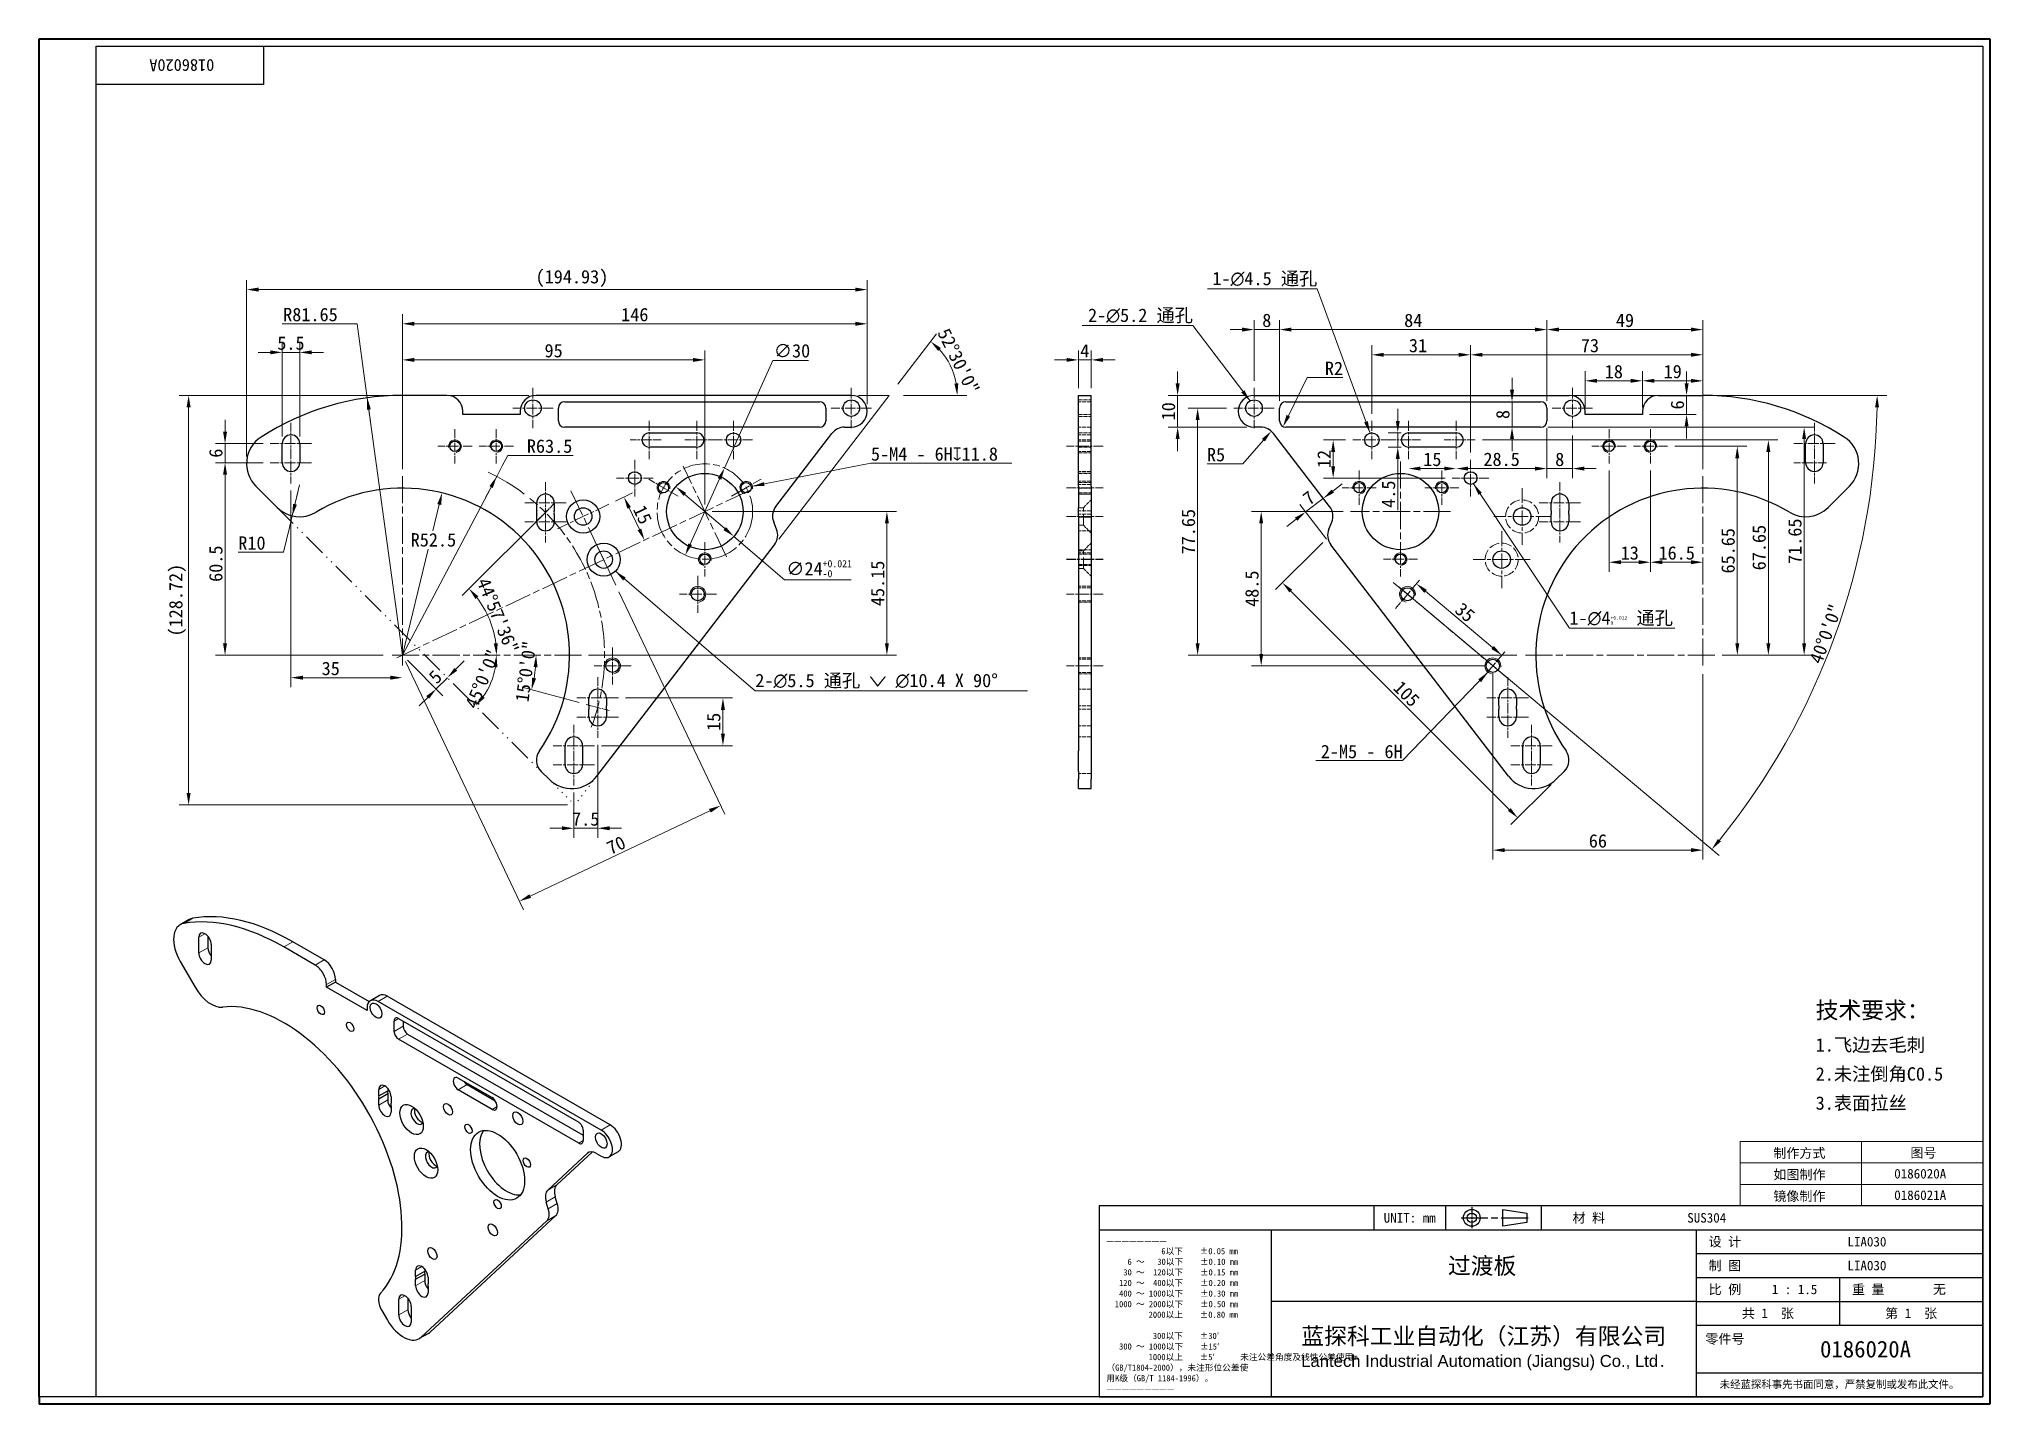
# Model space of a CAD drawing. Header units: millimetres. Extents: x 9 to 622, y 8 to 437.
import ezdxf
from ezdxf.enums import TextEntityAlignment as Align

# ---------------------------------------------------------------- set-up
doc = ezdxf.new("R2010")
doc.units = ezdxf.units.MM
doc.header["$LTSCALE"] = 1.5
for name, pattern in [('CHAIN', [0.3543, 0.2362, -0.0295, 0.0591, -0.0295]), ('DASH_DOUBLE_DOT', [0.2164, 0.1181, -0.0295, 0.0049, -0.0295, 0.0049, -0.0295]), ('DASHED', [0.2067, 0.1654, -0.0413]), ('DOTTED', [0.0482, 0.0069, -0.0413])]:
    doc.linetypes.add(name, pattern=pattern)
for name, color, linetype, lineweight in [('1', 7, 'Continuous', 18), ('可见 (ISO)', 7, 'Continuous', 25), ('可见窄的 (ISO)', 7, 'Continuous', 18), ('图框 (ISO)', 7, 'Continuous', 35), ('标题 (ISO)', 7, 'Continuous', 25), ('草图几何图元 (ISO)', 7, 'Continuous', 18)]:
    doc.layers.add(name, color=color, linetype=linetype, lineweight=lineweight)
for name, color, linetype, lineweight, true_color in [('中心标记 (ISO)', 1, 'CHAIN', 18, 0xc2ff0000), ('中心线 (ISO)', 1, 'CHAIN', 18, 0xc2ff0000), ('尺寸 (ISO)', 7, 'Continuous', 18, 0xc2008000), ('符号 (ISO)', 7, 'Continuous', 18, 0xc2008000), ('隐藏 (ISO)', 5, 'DASHED', 18, 0xc20000ff)]:
    doc.layers.add(name, color=color, linetype=linetype, lineweight=lineweight, true_color=true_color)
doc.styles.add('文本样式164', font='SimSun.ttf')
doc.styles.add('文本样式165', font='SimSun.ttf')
doc.styles.add('文本样式74', font='SimSun.ttf')
doc.styles.add('最新国标', font='simfang.ttf')
doc.styles.add('注释文本 (ISO)', font='simfang.ttf')
doc.dimstyles.new('默认 (GB)', dxfattribs={"dimscale": 1.5, "dimtxt": 2.8, "dimasz": 2.5, "dimexe": 2, "dimexo": 1.5, "dimgap": 0.5, "dimtad": 1, "dimtoh": 1, "dimdsep": 46, "dimtxsty": '最新国标', "dimcen": 0.09, "dimdle": 10, "dimaunit": 1, "dimadec": 3, "dimazin": 2, "dimtfac": 0.535714, "dimtdec": 3, "dimtmove": 0, "dimatfit": 3, "dimfxl": 1, "dimtolj": 1, "dimlwd": -1, "dimlwe": -1, "dimarcsym": 0})
doc.dimstyles.new('默认 (GB)$7', dxfattribs={"dimscale": 1.5, "dimtxt": 2.8, "dimasz": 2.5, "dimexe": 2, "dimexo": 1.5, "dimgap": 0.5, "dimtad": 1, "dimtoh": 1, "dimdsep": 46, "dimtxsty": '最新国标', "dimcen": 0.09, "dimdle": 10, "dimaunit": 1, "dimadec": 3, "dimazin": 2, "dimtfac": 0.535714, "dimtdec": 3, "dimtmove": 0, "dimatfit": 3, "dimfxl": 1, "dimtolj": 1, "dimlwd": -1, "dimlwe": -1, "dimarcsym": 0})

msp = doc.modelspace()

# ---------------------------------------------------------------- texts
at = {"layer": '符号 (ISO)'}
for s, insert, char_height, width, attachment_point, line_spacing_factor, style in [('1-\\fAIGDT|b0|i0;{\\H4.2000;n}\\fFangSong|b0|i0;{\\H4.2000;4.5 通孔}', (410.4668, 359.4241), 4.2, 36.506807, 9, 0.49, '最新国标'), ('2-\\fAIGDT|b0|i0;{\\H4.2000;n}\\fFangSong|b0|i0;{\\H4.2000;5.2 通孔}', (371.4173, 347.8724), 4.2, 36.506807, 9, 0.49, '最新国标'), ('5-M4 - 6H\\fAIGDT|b0|i0;{\\H4.2000;x}\\fFangSong|b0|i0;{\\H4.2000;11.8}', (270.2837, 304.6627), 4.2, 46.225148, 7, 0.49, '最新国标'), ('\\A1;1-\\fAIGDT|b0|i0;{\\H4.2000;n}\\fFangSong|b0|i0;{\\H4.2000;4\\H1.1250\\S+0.012^ 0;\\H4.2000; 通孔}', (489.6469, 252.7334), 4.2, 48.720792, 7, 0.49, '最新国标'), ('2-\\fAIGDT|b0|i0;{\\H4.2000;n}\\fFangSong|b0|i0;{\\H4.2000;5.5 通孔 }\\fAIGDT|b0|i0;{\\H4.2000;w}\\fFangSong|b0|i0;{\\H4.2000; }\\fAIGDT|b0|i0;{\\H4.2000;n}\\fFangSong|b0|i0;{\\H4.2000;10.4 X 90°}', (233.9617, 233.0846), 4.2, 91.760538, 7, 0.49, '最新国标'), ('2-M5 - 6H', (437.276, 211.1523), 4.2, 28.577685, 9, 0.49, '最新国标'), ('{\\H1.75x;技术要求：\\H0.8x;\\P1.飞边去毛刺\\P2.未注倒角C0.5\\P3.表面拉丝}', (566.9989, 117.4649), 3, 44.014034, 4, 1.305367, '注释文本 (ISO)')]:
    msp.add_mtext(s, dxfattribs=dict(at, insert=insert, char_height=char_height, width=width, attachment_point=attachment_point, line_spacing_factor=line_spacing_factor, style=style))

# ---------------------------------------------------------------- blocks, each defined once
blk = doc.blocks.new('图框 最新国标')
at = {"layer": '图框 (ISO)'}
for p, q in [((6, 7), (6, 291.5)), ((6, 291.5), (414.5, 291.5)), ((414.5, 291.5), (414.5, 5.5)), ((6, 7), (6, 5.5)), ((6, 7), (6, 5.5)), ((414.5, 5.5), (6, 5.5))]:
    blk.add_line(p, q, dxfattribs=at)
at = {"layer": '图框 (ISO)', "color": 7, "linetype": 'Continuous', "lineweight": 25}
for p, q in [((18, 290), (413, 290)), ((18, 7), (18, 290)), ((18, 290), (413, 290)), ((53, 290), (53, 282)), ((413, 290), (413, 7)), ((413, 290), (413, 7)), ((53, 282), (18, 282)), ((413, 7), (6, 7)), ((413, 7), (18, 7))]:
    blk.add_line(p, q, dxfattribs=at)
at = {"layer": '图框 (ISO)', "style": '文本样式74'}
blk.add_attdef('零件代号_001', (42.7, 287.25), '', height=2.5, rotation=180, dxfattribs=at)
blk = doc.blocks.new('标题栏 最新国标')
at = {"layer": '标题 (ISO)'}
for p, q in [((381.98, -183.84), (196.98, -183.84)), ((196.98, -183.84), (196.98, -223.84)), ((254.48, -183.84), (254.48, -188.84)), ((269.48, -183.84), (269.48, -188.84)), ((281.48, -188.09), (281.48, -184.59)), ((281.48, -184.59), (286.48, -185.34)), ((286.48, -187.34), (281.48, -188.09)), ((286.48, -185.34), (286.48, -187.34)), ((289.48, -183.84), (289.48, -188.84)), ((381.98, -223.84), (381.98, -183.84)), ((383.48, -183.84), (383.48, -225.34)), ((196.98, -188.84), (381.98, -188.84)), ((232.98, -188.84), (232.98, -223.84)), ((321.98, -188.84), (321.98, -223.84)), ((321.98, -193.84), (381.98, -193.84)), ((321.98, -198.84), (381.98, -198.84)), ((351.98, -198.84), (351.98, -208.84)), ((321.98, -203.84), (232.98, -203.84)), ((321.98, -203.84), (381.98, -203.84)), ((321.98, -208.84), (381.98, -208.84)), ((321.98, -218.84), (381.98, -218.84)), ((196.98, -223.84), (381.98, -223.84)), ((383.48, -225.34), (196.98, -225.34))]:
    blk.add_line(p, q, dxfattribs=at)
at = {"layer": '标题 (ISO)', "linetype": 'CHAIN', "ltscale": 15.834605}
blk.add_line((272.73, -186.34), (286.98, -186.34), dxfattribs=at)
at = {"layer": '标题 (ISO)', "linetype": 'CHAIN', "ltscale": 5.000333}
blk.add_line((274.98, -184.09), (274.98, -188.59), dxfattribs=at)
at = {"layer": '标题 (ISO)'}
for radius in [1.75, 1]:
    blk.add_circle((274.98, -186.34), radius, dxfattribs=at)
at = {"layer": '1', "style": '文本样式164'}
for s, p in [('UNIT: mm', (261.98, -186.34)), ('材 料', (299.48, -186.34)), ('设 计', (327.98, -191.34)), ('制 图', (327.98, -196.34)), ('比 例', (327.98, -201.34)), ('重 量', (357.98, -201.34)), ('共 1  张', (336.98, -206.34)), ('第 1  张', (366.98, -206.34))]:
    blk.add_text(s, height=2, dxfattribs=at).set_placement(p, align=Align.MIDDLE_CENTER)
at = {"layer": '标题 (ISO)', "style": '注释文本 (ISO)'}
for s, insert, char_height, attachment_point, line_spacing_factor in [('————————\\P}\\fSimSun|b0|i0;{\\H1.3000;             6以下    ±0.05 mm\\P}\\fSimSun|b0|i0;{\\H1.3000;     6 ～   30以下    ±0.10 mm\\P}\\fSimSun|b0|i0;{\\H1.3000;    30 ～  120以下    ±0.15 mm\\P}\\fSimSun|b0|i0;{\\H1.3000;   120 ～  400以下    ±0.20 mm\\P}\\fSimSun|b0|i0;{\\H1.3000;   400 ～ 1000以下    ±0.30 mm\\P}\\fSimSun|b0|i0;{\\H1.3000;  1000 ～ 2000以下    ±0.50 mm\\P}\\fSimSun|b0|i0;{\\H1.3000;          2000以上    ±0.80 mm\\P}\\fSimSun|b0|i0;{\\H1.3000;\\P}\\fSimSun|b0|i0;{\\H1.3000;           300以下    ±30′\\P}\\fSimSun|b0|i0;{\\H1.3000;   300 ～ 1000以下    ±15′\\P}\\fSimSun|b0|i0;{\\H1.3000;          1000以上    ±5′}\\fSimSun|b0|i0;{\\H1.3000;      未注公差角度及线性公差使用m\\P}\\fSimSun|b0|i0;{\\H1.3000;（GB/T1804-2000），未注形位公差使\\P}\\fSimSun|b0|i0;{\\H1.3000;用K级（GB/T 1184-1996）。\\P}\\fSimSun|b0|i0;{\\H1.3000;—————————', (198.48, -206.63), 1.3, 4, 1.023913), ('{\\fMicrosoft YaHei|b0|i0|c134|p34;\\H1.75x;蓝探科工业自动化（江苏）有限公司\\P\\fArial|b0|i0|c0|p34;\\H0.71429x;Lantech Industrial Automation (Jiangsu) Co., Ltd\\fFangSong|b0|i0|c134|p49;.\\H1.15195x; }', (277.48, -213.84), 2, 5, 0.978695)]:
    blk.add_mtext(s, dxfattribs=dict(at, insert=insert, char_height=char_height, attachment_point=attachment_point, line_spacing_factor=line_spacing_factor))
at = {"layer": '标题 (ISO)', "attachment_point": 5, "style": '注释文本 (ISO)'}
for s, insert, char_height in [('\\fFangSong|b0|i0;零件号', (327.98, -211.84), 2), ('\\fSimSun|b0|i0;{\\H1.6000;未经蓝探科事先书面同意，严禁复制或发布此文件。}', (351.98, -221.34), 1.6)]:
    blk.add_mtext(s, dxfattribs=dict(at, insert=insert, char_height=char_height))
at = {"layer": '标题 (ISO)'}
for tag, p, height, style in [('材料_001', (320.09, -187.33), 2, '注释文本 (ISO)'), ('设计人_001', (353.63, -192.33), 2, '注释文本 (ISO)'), ('库存编号_001', (269.98, -198.13), 3.5, '文本样式165'), ('设计人_001', (353.63, -197.33), 2, '注释文本 (ISO)'), ('视图比例_001', (337.8, -202.33), 2, '注释文本 (ISO)'), ('质量\\P3;_001', (371.53, -202.3), 2, '注释文本 (ISO)'), ('零件代号_001', (347.9, -215.59), 3.5, '文本样式165')]:
    blk.add_attdef(tag, p, '', height=height, dxfattribs=dict(at, style=style))
blk = doc.blocks.new('*D5')
at = {"layer": 'Defpoints', "color": 0}
for p in [(74.19, 358.5), (269.12, 320.24), (74.19, 303.74)]:
    blk.add_point(p, dxfattribs=at)
at = {"layer": '尺寸 (ISO)', "color": 116, "true_color": 0x000000}
for p, q in [((74.19, 305.99), (74.19, 361.5)), ((265.37, 358.5), (77.94, 358.5)), ((269.12, 322.49), (269.12, 361.5))]:
    blk.add_line(p, q, dxfattribs=at)
for points in [[(77.94, 359.12), (77.94, 357.87), (74.19, 358.5)], [(265.37, 359.12), (265.37, 357.87), (269.12, 358.5)]]:
    blk.add_solid(points, dxfattribs=at)
at = {"layer": '尺寸 (ISO)', "insert": (176.38, 361.98), "char_height": 4.2, "attachment_point": 5, "style": '最新国标'}
blk.add_mtext('\\A1;(194.93)', dxfattribs=at)
blk = doc.blocks.new('*D6')
at = {"layer": 'Defpoints', "color": 0}
for p in [(296.43, 331.67), (276.03, 325.24), (277.4, 327.02), (278.28, 325.24)]:
    blk.add_point(p, dxfattribs=at)
at = {"layer": '尺寸 (ISO)', "color": 116, "true_color": 0x000000}
for p, q in [((278.77, 328.81), (290.88, 344.59)), ((280.53, 325.24), (300.42, 325.24))]:
    blk.add_line(p, q, dxfattribs=at)
blk.add_arc((276.03, 325.24), 21.39, 10.05604, 42.44396, dxfattribs=at)
for points in [[(291.39, 339.22), (292.24, 340.14), (289.05, 342.21)], [(297.72, 329.03), (296.47, 328.92), (297.42, 325.24)]]:
    blk.add_solid(points, dxfattribs=at)
at = {"layer": '尺寸 (ISO)', "insert": (297.79, 335.97), "char_height": 4.2, "attachment_point": 5, "rotation": 296.25, "style": '最新国标'}
blk.add_mtext('\\A1;52°30\'0"', dxfattribs=at)
blk = doc.blocks.new('*D7')
at = {"layer": 'Defpoints', "color": 0}
for p in [(116.48, 257.3), (123.12, 243.59), (133.73, 232.98)]:
    blk.add_point(p, dxfattribs=at)
at = {"layer": '尺寸 (ISO)', "color": 116, "true_color": 0x000000}
for p, q in [((124.71, 242), (135.85, 230.86)), ((139.92, 239.17), (142.57, 241.82)), ((137.27, 236.52), (133.73, 232.98)), ((131.08, 230.33), (128.43, 227.68))]:
    blk.add_line(p, q, dxfattribs=at)
for points in [[(139.48, 239.61), (140.36, 238.73), (137.27, 236.52)], [(130.64, 230.77), (131.52, 229.89), (133.73, 232.98)]]:
    blk.add_solid(points, dxfattribs=at)
at = {"layer": '尺寸 (ISO)', "insert": (133.47, 236.78), "char_height": 4.2, "attachment_point": 5, "rotation": 45, "style": '最新国标'}
blk.add_mtext('\\A1;5', dxfattribs=at)
blk = doc.blocks.new('*D8')
at = {"layer": 'Defpoints', "color": 0}
for p in [(130.19, 243.59), (131.79, 242), (179.37, 243.59), (149.66, 232.35)]:
    blk.add_point(p, dxfattribs=at)
at = {"layer": '尺寸 (ISO)', "color": 116, "true_color": 0x000000}
blk.add_arc((130.19, 243.59), 22.47, 324.57169, 350.42831, dxfattribs=at)
for points in [[(151.73, 239.9), (152.98, 239.8), (152.67, 243.59)], [(148.98, 230.16), (148.03, 230.97), (146.09, 227.7)]]:
    blk.add_solid(points, dxfattribs=at)
at = {"layer": '尺寸 (ISO)', "insert": (148.3, 236.09), "char_height": 4.2, "attachment_point": 5, "rotation": 67.5, "style": '最新国标'}
blk.add_mtext('\\A1;45°0\'0"', dxfattribs=at)
blk = doc.blocks.new('*D9')
at = {"layer": 'Defpoints', "color": 0}
for p in [(55.98, 325.24), (165.12, 325.24), (177.26, 196.52)]:
    blk.add_point(p, dxfattribs=at)
at = {"layer": '尺寸 (ISO)', "color": 116, "true_color": 0x000000}
for p, q in [((162.87, 325.24), (52.98, 325.24)), ((55.98, 200.27), (55.98, 321.49)), ((175.01, 196.52), (52.98, 196.52))]:
    blk.add_line(p, q, dxfattribs=at)
for points in [[(55.36, 321.49), (56.61, 321.49), (55.98, 325.24)], [(55.36, 200.27), (56.61, 200.27), (55.98, 196.52)]]:
    blk.add_solid(points, dxfattribs=at)
at = {"layer": '尺寸 (ISO)', "insert": (52.5, 260.88), "char_height": 4.2, "attachment_point": 5, "rotation": 90, "style": '最新国标'}
blk.add_mtext('\\A1;(128.72)', dxfattribs=at)
blk = doc.blocks.new('*D10')
at = {"layer": 'Defpoints', "color": 0}
for p in [(135.59, 294.59), (123.12, 243.59)]:
    blk.add_point(p, dxfattribs=at)
at = {"layer": '尺寸 (ISO)', "color": 116, "true_color": 0x000000}
for p, q in [((134.7, 290.95), (132.68, 282.69)), ((123.12, 243.59), (131.27, 276.92))]:
    blk.add_line(p, q, dxfattribs=at)
blk.add_solid([(134.09, 291.09), (135.31, 290.8), (135.59, 294.59)], dxfattribs=at)
at = {"layer": '尺寸 (ISO)', "insert": (132.87, 279.81), "char_height": 4.2, "attachment_point": 5, "style": '最新国标'}
blk.add_mtext('\\A1;R52.5', dxfattribs=at)
blk = doc.blocks.new('*D11')
at = {"layer": 'Defpoints', "color": 0}
for p in [(112.1, 324.49), (123.12, 243.59)]:
    blk.add_point(p, dxfattribs=at)
at = {"layer": '尺寸 (ISO)', "color": 116, "true_color": 0x000000}
for p, q in [((85.32, 347.74), (108.93, 347.74)), ((108.93, 347.74), (111.59, 328.21)), ((112.1, 324.49), (111.59, 328.21)), ((123.12, 243.59), (112.1, 324.49)), ((112.6, 320.78), (113.11, 317.06))]:
    blk.add_line(p, q, dxfattribs=at)
blk.add_solid([(113.22, 320.86), (111.98, 320.69), (112.1, 324.49)], dxfattribs=at)
at = {"layer": '尺寸 (ISO)', "insert": (94.25, 350.62), "char_height": 4.2, "attachment_point": 5, "style": '最新国标'}
blk.add_mtext('\\A1;R81.65', dxfattribs=at)
blk = doc.blocks.new('*D12')
at = {"layer": 'Defpoints', "color": 0}
for p in [(88.12, 297.59), (123.12, 243.59), (123.12, 236.52)]:
    blk.add_point(p, dxfattribs=at)
at = {"layer": '尺寸 (ISO)', "color": 116, "true_color": 0x000000}
for p, q in [((88.12, 295.34), (88.12, 233.52)), ((91.87, 236.52), (119.37, 236.52))]:
    blk.add_line(p, q, dxfattribs=at)
for points in [[(91.87, 237.15), (91.87, 235.9), (88.12, 236.52)], [(119.37, 237.15), (119.37, 235.9), (123.12, 236.52)]]:
    blk.add_solid(points, dxfattribs=at)
at = {"layer": '尺寸 (ISO)', "insert": (100.62, 239.39), "char_height": 4.2, "attachment_point": 5, "style": '最新国标'}
blk.add_mtext('\\A1;35', dxfattribs=at)
blk = doc.blocks.new('*D13')
at = {"layer": 'Defpoints', "color": 0}
for p in [(269.12, 347.74), (269.12, 320.24), (123.12, 299.84)]:
    blk.add_point(p, dxfattribs=at)
at = {"layer": '尺寸 (ISO)', "color": 116, "true_color": 0x000000}
for p, q in [((123.12, 302.09), (123.12, 350.74)), ((269.12, 322.49), (269.12, 350.74)), ((126.87, 347.74), (265.37, 347.74))]:
    blk.add_line(p, q, dxfattribs=at)
for points in [[(126.87, 348.37), (126.87, 347.12), (123.12, 347.74)], [(265.37, 348.37), (265.37, 347.12), (269.12, 347.74)]]:
    blk.add_solid(points, dxfattribs=at)
at = {"layer": '尺寸 (ISO)', "insert": (196.12, 350.62), "char_height": 4.2, "attachment_point": 5, "style": '最新国标'}
blk.add_mtext('\\A1;146', dxfattribs=at)
blk = doc.blocks.new('*D14')
at = {"layer": 'Defpoints', "color": 0}
for p in [(170.71, 291.11), (151.7, 251.24), (123.12, 243.59), (179.37, 243.59)]:
    blk.add_point(p, dxfattribs=at)
at = {"layer": '尺寸 (ISO)', "color": 116, "true_color": 0x000000}
blk.add_line((169.12, 289.52), (141.93, 262.37), dxfattribs=at)
blk.add_arc((123.12, 243.59), 29.58, 7.26788, 37.69212, dxfattribs=at)
for points in [[(146.06, 261.26), (147, 262.09), (144.06, 264.49)], [(153.09, 247.37), (151.85, 247.29), (152.71, 243.59)]]:
    blk.add_solid(points, dxfattribs=at)
at = {"layer": '尺寸 (ISO)', "insert": (153.11, 256), "char_height": 4.2, "attachment_point": 5, "rotation": 292.48, "style": '最新国标'}
blk.add_mtext('\\A1;44°57\'36"', dxfattribs=at)
blk = doc.blocks.new('*D15')
at = {"layer": 'Defpoints', "color": 0}
for p in [(123.12, 243.59), (179.37, 243.59), (164.49, 236.3), (180.84, 228.12)]:
    blk.add_point(p, dxfattribs=at)
at = {"layer": '尺寸 (ISO)', "color": 116, "true_color": 0x000000}
blk.add_line((178.66, 228.71), (160.79, 233.5), dxfattribs=at)
blk.add_arc((123.12, 243.59), 42, 350.1174, 354.8826, dxfattribs=at)
for points in [[(164.33, 239.87), (165.58, 239.81), (165.12, 243.59)], [(165.11, 236.25), (163.89, 236.52), (163.69, 232.72)]]:
    blk.add_solid(points, dxfattribs=at)
at = {"layer": '尺寸 (ISO)', "insert": (161.92, 238.48), "char_height": 4.2, "attachment_point": 5, "rotation": 82.5, "style": '最新国标'}
blk.add_mtext('\\A1;15°0\'0"', dxfattribs=at)
blk = doc.blocks.new('*D16')
at = {"layer": 'Defpoints', "color": 0}
for p in [(67.43, 304.09), (81.62, 304.09), (119.37, 243.59)]:
    blk.add_point(p, dxfattribs=at)
at = {"layer": '尺寸 (ISO)', "color": 116, "true_color": 0x000000}
for p, q in [((79.37, 304.09), (64.43, 304.09)), ((67.43, 247.34), (67.43, 300.34)), ((117.12, 243.59), (64.43, 243.59))]:
    blk.add_line(p, q, dxfattribs=at)
for points in [[(66.8, 300.34), (68.05, 300.34), (67.43, 304.09)], [(66.8, 247.34), (68.05, 247.34), (67.43, 243.59)]]:
    blk.add_solid(points, dxfattribs=at)
at = {"layer": '尺寸 (ISO)', "insert": (64.54, 272.34), "char_height": 4.2, "attachment_point": 5, "rotation": 90, "style": '最新国标'}
blk.add_mtext('\\A1;60.5', dxfattribs=at)
blk = doc.blocks.new('*D17')
at = {"layer": 'Defpoints', "color": 0}
for p in [(81.62, 310.09), (67.43, 304.09), (81.62, 304.09)]:
    blk.add_point(p, dxfattribs=at)
at = {"layer": '尺寸 (ISO)', "color": 116, "true_color": 0x000000}
for p, q in [((67.43, 313.84), (67.43, 317.59)), ((79.37, 310.09), (64.43, 310.09)), ((67.43, 310.09), (67.43, 304.09)), ((79.37, 304.09), (64.43, 304.09)), ((67.43, 300.34), (67.43, 296.59))]:
    blk.add_line(p, q, dxfattribs=at)
for points in [[(66.8, 313.84), (68.05, 313.84), (67.43, 310.09)], [(66.8, 300.34), (68.05, 300.34), (67.43, 304.09)]]:
    blk.add_solid(points, dxfattribs=at)
at = {"layer": '尺寸 (ISO)', "insert": (64.55, 307.09), "char_height": 4.2, "attachment_point": 5, "rotation": 90, "style": '最新国标'}
blk.add_mtext('\\A1;6', dxfattribs=at)
blk = doc.blocks.new('*D18')
at = {"layer": 'Defpoints', "color": 0}
for p in [(90.87, 338.76), (85.37, 310.09), (90.87, 310.09)]:
    blk.add_point(p, dxfattribs=at)
at = {"layer": '尺寸 (ISO)', "color": 116, "true_color": 0x000000}
for p, q in [((81.62, 338.76), (77.87, 338.76)), ((85.37, 312.34), (85.37, 341.76)), ((85.37, 338.76), (90.87, 338.76)), ((90.87, 312.34), (90.87, 341.76)), ((94.62, 338.76), (98.37, 338.76))]:
    blk.add_line(p, q, dxfattribs=at)
for points in [[(81.62, 339.39), (81.62, 338.14), (85.37, 338.76)], [(94.62, 339.39), (94.62, 338.14), (90.87, 338.76)]]:
    blk.add_solid(points, dxfattribs=at)
at = {"layer": '尺寸 (ISO)', "insert": (88.12, 341.65), "char_height": 4.2, "attachment_point": 5, "style": '最新国标'}
blk.add_mtext('\\A1;5.5', dxfattribs=at)
blk = doc.blocks.new('*D19')
at = {"layer": 'Defpoints', "color": 0}
for p in [(152.75, 299.75), (123.12, 243.59)]:
    blk.add_point(p, dxfattribs=at)
at = {"layer": '尺寸 (ISO)', "color": 116, "true_color": 0x000000}
for p, q in [((156.25, 306.39), (154.5, 303.07)), ((176.75, 306.39), (156.25, 306.39)), ((152.75, 299.75), (154.5, 303.07)), ((123.12, 243.59), (152.75, 299.75)), ((151, 296.44), (149.25, 293.12))]:
    blk.add_line(p, q, dxfattribs=at)
blk.add_arc((123.12, 243.59), 63.5, 52.9002, 64.8961, dxfattribs=at)
blk.add_solid([(150.45, 296.73), (151.55, 296.15), (152.75, 299.75)], dxfattribs=at)
at = {"layer": '尺寸 (ISO)', "insert": (169.36, 309.27), "char_height": 4.2, "attachment_point": 5, "style": '最新国标'}
blk.add_mtext('\\A1;R63.5', dxfattribs=at)
blk = doc.blocks.new('*D20')
at = {"layer": 'Defpoints', "color": 0}
for p in [(184.46, 217.65), (176.96, 202.65), (184.46, 189.19)]:
    blk.add_point(p, dxfattribs=at)
at = {"layer": '尺寸 (ISO)', "color": 116, "true_color": 0x000000}
for p, q in [((184.46, 215.4), (184.46, 186.19)), ((176.96, 200.4), (176.96, 186.19)), ((173.21, 189.19), (169.46, 189.19)), ((176.96, 189.19), (184.46, 189.19)), ((188.21, 189.19), (191.96, 189.19))]:
    blk.add_line(p, q, dxfattribs=at)
for points in [[(173.21, 189.82), (173.21, 188.57), (176.96, 189.19)], [(188.21, 189.82), (188.21, 188.57), (184.46, 189.19)]]:
    blk.add_solid(points, dxfattribs=at)
at = {"layer": '尺寸 (ISO)', "insert": (180.71, 192.08), "char_height": 4.2, "attachment_point": 5, "style": '最新国标'}
blk.add_mtext('\\A1;7.5', dxfattribs=at)
blk = doc.blocks.new('*D21')
at = {"layer": 'Defpoints', "color": 0}
for p in [(190.96, 230.15), (183.46, 215.15), (223.81, 215.15)]:
    blk.add_point(p, dxfattribs=at)
at = {"layer": '尺寸 (ISO)', "color": 116, "true_color": 0x000000}
for p, q in [((193.21, 230.15), (226.81, 230.15)), ((223.81, 226.4), (223.81, 218.9)), ((185.71, 215.15), (226.81, 215.15))]:
    blk.add_line(p, q, dxfattribs=at)
for points in [[(223.18, 226.4), (224.43, 226.4), (223.81, 230.15)], [(223.18, 218.9), (224.43, 218.9), (223.81, 215.15)]]:
    blk.add_solid(points, dxfattribs=at)
at = {"layer": '尺寸 (ISO)', "insert": (220.93, 222.65), "char_height": 4.2, "attachment_point": 5, "rotation": 90, "style": '最新国标'}
blk.add_mtext('\\A1;15', dxfattribs=at)
blk = doc.blocks.new('*D22')
at = {"layer": 'Defpoints', "color": 0}
for p in [(218.12, 336.4), (123.12, 299.84), (218.12, 288.74)]:
    blk.add_point(p, dxfattribs=at)
at = {"layer": '尺寸 (ISO)', "color": 116, "true_color": 0x000000}
for p, q in [((123.12, 302.09), (123.12, 339.4)), ((218.12, 290.99), (218.12, 339.4)), ((126.87, 336.4), (214.37, 336.4))]:
    blk.add_line(p, q, dxfattribs=at)
for points in [[(126.87, 337.02), (126.87, 335.77), (123.12, 336.4)], [(214.37, 337.02), (214.37, 335.77), (218.12, 336.4)]]:
    blk.add_solid(points, dxfattribs=at)
at = {"layer": '尺寸 (ISO)', "insert": (170.62, 339.27), "char_height": 4.2, "attachment_point": 5, "style": '最新国标'}
blk.add_mtext('\\A1;95', dxfattribs=at)
blk = doc.blocks.new('*D23')
at = {"layer": 'Defpoints', "color": 0}
for p in [(218.12, 288.74), (179.37, 243.59), (275.31, 243.59)]:
    blk.add_point(p, dxfattribs=at)
at = {"layer": '尺寸 (ISO)', "color": 116, "true_color": 0x000000}
for p, q in [((220.37, 288.74), (278.31, 288.74)), ((275.31, 284.99), (275.31, 247.34)), ((181.62, 243.59), (278.31, 243.59))]:
    blk.add_line(p, q, dxfattribs=at)
for points in [[(274.68, 284.99), (275.93, 284.99), (275.31, 288.74)], [(274.68, 247.34), (275.93, 247.34), (275.31, 243.59)]]:
    blk.add_solid(points, dxfattribs=at)
at = {"layer": '尺寸 (ISO)', "insert": (272.42, 266.16), "char_height": 4.2, "attachment_point": 5, "rotation": 90, "style": '最新国标'}
blk.add_mtext('\\A1;45.15', dxfattribs=at)
blk = doc.blocks.new('*D24')
at = {"layer": 'Defpoints', "color": 0}
for p in [(224.28, 302.42), (211.97, 275.06)]:
    blk.add_point(p, dxfattribs=at)
at = {"layer": '尺寸 (ISO)', "color": 116, "true_color": 0x000000}
for p, q in [((224.28, 302.42), (239.51, 336.24)), ((239.51, 336.24), (250.72, 336.24)), ((213.51, 278.48), (222.74, 299))]:
    blk.add_line(p, q, dxfattribs=at)
for points in [[(222.17, 299.25), (223.31, 298.74), (224.28, 302.42)], [(212.94, 278.74), (214.08, 278.22), (211.97, 275.06)]]:
    blk.add_solid(points, dxfattribs=at)
at = {"layer": '尺寸 (ISO)', "insert": (245.49, 339.23), "char_height": 4.2, "attachment_point": 5, "style": '最新国标'}
blk.add_mtext('\\A1;∅30', dxfattribs=at)
blk = doc.blocks.new('*D25')
at = {"layer": 'Defpoints', "color": 0}
for p in [(209.02, 296.55), (227.23, 280.93)]:
    blk.add_point(p, dxfattribs=at)
at = {"layer": '尺寸 (ISO)', "color": 116, "true_color": 0x000000}
for p, q in [((211.86, 294.11), (224.39, 283.37)), ((227.23, 280.93), (243.15, 267.28)), ((243.15, 267.28), (264.09, 267.28))]:
    blk.add_line(p, q, dxfattribs=at)
for points in [[(212.27, 294.58), (211.45, 293.64), (209.02, 296.55)], [(224.79, 283.84), (223.98, 282.89), (227.23, 280.93)]]:
    blk.add_solid(points, dxfattribs=at)
at = {"layer": '尺寸 (ISO)', "insert": (254, 270.78), "char_height": 4.2, "attachment_point": 5, "style": '最新国标'}
blk.add_mtext('\\A1;∅24{\\H2.25;\\S+0.021^-0;}', dxfattribs=at)
blk = doc.blocks.new('*D26')
at = {"layer": 'Defpoints', "color": 0}
for p in [(190.19, 265.55), (123.12, 243.59), (223.1, 196.31)]:
    blk.add_point(p, dxfattribs=at)
at = {"layer": '尺寸 (ISO)', "color": 116, "true_color": 0x000000}
for p, q in [((191.15, 263.52), (224.38, 193.6)), ((124.09, 241.56), (161.16, 163.55)), ((163.26, 167.87), (219.71, 194.7))]:
    blk.add_line(p, q, dxfattribs=at)
for points in [[(219.44, 195.27), (219.98, 194.14), (223.1, 196.31)], [(162.99, 168.44), (163.53, 167.31), (159.87, 166.26)]]:
    blk.add_solid(points, dxfattribs=at)
at = {"layer": '尺寸 (ISO)', "insert": (190.25, 183.88), "char_height": 4.2, "attachment_point": 5, "rotation": 25.42002, "style": '最新国标'}
blk.add_mtext('\\A1;70', dxfattribs=at)
blk = doc.blocks.new('*D27')
at = {"layer": 'Defpoints', "color": 0}
for p in [(187.99, 291.03), (199.17, 279.73), (186.35, 273.64)]:
    blk.add_point(p, dxfattribs=at)
at = {"layer": '尺寸 (ISO)', "color": 116, "true_color": 0x000000}
for p, q in [((190.02, 291.99), (195.44, 294.57)), ((194.34, 289.89), (197.56, 283.12))]:
    blk.add_line(p, q, dxfattribs=at)
for points in [[(194.91, 290.16), (193.78, 289.62), (192.73, 293.28)], [(198.13, 283.39), (197, 282.85), (199.17, 279.73)]]:
    blk.add_solid(points, dxfattribs=at)
at = {"layer": '尺寸 (ISO)', "insert": (198.55, 287.74), "char_height": 4.2, "attachment_point": 5, "rotation": 295.42002, "style": '最新国标'}
blk.add_mtext('\\A1;15', dxfattribs=at)
blk = doc.blocks.new('*D28')
at = {"layer": 'Defpoints', "color": 0}
for p in [(90.83, 297.1), (88.53, 287.37)]:
    blk.add_point(p, dxfattribs=at)
at = {"layer": '尺寸 (ISO)', "color": 116, "true_color": 0x000000}
for p, q in [((90.83, 297.1), (88.53, 287.37)), ((89.39, 291.02), (90.25, 294.67)), ((85.83, 275.93), (87.67, 283.72)), ((88.53, 287.37), (87.67, 283.72)), ((71.51, 275.93), (85.83, 275.93))]:
    blk.add_line(p, q, dxfattribs=at)
blk.add_solid([(88.78, 291.16), (90, 290.87), (88.53, 287.37)], dxfattribs=at)
at = {"layer": '尺寸 (ISO)', "insert": (75.87, 278.81), "char_height": 4.2, "attachment_point": 5, "style": '最新国标'}
blk.add_mtext('\\A1;R10', dxfattribs=at)
blk = doc.blocks.new('*D29')
at = {"layer": 'Defpoints', "color": 0}
for p in [(339.46, 336.4), (335.46, 325.24), (339.46, 325.24)]:
    blk.add_point(p, dxfattribs=at)
at = {"layer": '尺寸 (ISO)', "color": 116, "true_color": 0x000000}
for p, q in [((335.46, 327.49), (335.46, 339.4)), ((339.46, 327.49), (339.46, 339.4)), ((331.71, 336.4), (327.96, 336.4)), ((335.46, 336.4), (339.46, 336.4)), ((343.21, 336.4), (346.96, 336.4))]:
    blk.add_line(p, q, dxfattribs=at)
for points in [[(331.71, 337.02), (331.71, 335.77), (335.46, 336.4)], [(343.21, 337.02), (343.21, 335.77), (339.46, 336.4)]]:
    blk.add_solid(points, dxfattribs=at)
at = {"layer": '尺寸 (ISO)', "insert": (337.46, 339.25), "char_height": 4.2, "attachment_point": 5, "style": '最新国标'}
blk.add_mtext('\\A1;4', dxfattribs=at)
blk = doc.blocks.new('*D30')
at = {"layer": 'Defpoints', "color": 0}
for p in [(413.77, 280.65), (399.51, 266.38), (485.54, 204.59)]:
    blk.add_point(p, dxfattribs=at)
at = {"layer": '尺寸 (ISO)', "color": 116, "true_color": 0x000000}
for p, q in [((412.18, 279.05), (397.39, 264.26)), ((470.77, 195.12), (402.16, 263.73)), ((483.95, 203), (471.3, 190.35))]:
    blk.add_line(p, q, dxfattribs=at)
for points in [[(402.6, 264.17), (401.72, 263.29), (399.51, 266.38)], [(471.21, 195.56), (470.33, 194.68), (473.42, 192.47)]]:
    blk.add_solid(points, dxfattribs=at)
at = {"layer": '尺寸 (ISO)', "insert": (438.5, 231.46), "char_height": 4.2, "attachment_point": 5, "rotation": 315, "style": '最新国标'}
blk.add_mtext('\\A1;105', dxfattribs=at)
blk = doc.blocks.new('*D31')
at = {"layer": 'Defpoints', "color": 0}
for p in [(406.81, 288.62), (412.36, 292.88), (414.76, 278.25)]:
    blk.add_point(p, dxfattribs=at)
at = {"layer": '尺寸 (ISO)', "color": 116, "true_color": 0x000000}
for p, q in [((415.34, 295.16), (418.31, 297.44)), ((413.39, 280.04), (404.98, 291)), ((412.36, 292.88), (406.81, 288.62)), ((403.83, 286.33), (400.86, 284.05))]:
    blk.add_line(p, q, dxfattribs=at)
for points in [[(414.96, 295.66), (415.72, 294.66), (412.36, 292.88)], [(403.45, 286.83), (404.21, 285.84), (406.81, 288.62)]]:
    blk.add_solid(points, dxfattribs=at)
at = {"layer": '尺寸 (ISO)', "insert": (407.84, 293.03), "char_height": 4.2, "attachment_point": 5, "rotation": 37.5, "style": '最新国标'}
blk.add_mtext('\\A1;7', dxfattribs=at)
blk = doc.blocks.new('*D32')
at = {"layer": 'Defpoints', "color": 0}
for p in [(366.61, 325.24), (390.61, 325.24), (390.61, 315.24)]:
    blk.add_point(p, dxfattribs=at)
at = {"layer": '尺寸 (ISO)', "color": 116, "true_color": 0x000000}
for p, q in [((366.61, 328.99), (366.61, 332.74)), ((388.36, 325.24), (363.61, 325.24)), ((366.61, 325.24), (366.61, 321.49)), ((366.61, 318.99), (366.61, 321.49)), ((366.61, 315.24), (366.61, 318.99)), ((388.36, 315.24), (363.61, 315.24)), ((366.61, 311.49), (366.61, 307.74))]:
    blk.add_line(p, q, dxfattribs=at)
for points in [[(365.99, 328.99), (367.24, 328.99), (366.61, 325.24)], [(365.99, 311.49), (367.24, 311.49), (366.61, 315.24)]]:
    blk.add_solid(points, dxfattribs=at)
at = {"layer": '尺寸 (ISO)', "insert": (363.74, 320.24), "char_height": 4.2, "attachment_point": 5, "rotation": 90, "style": '最新国标'}
blk.add_mtext('\\A1;10', dxfattribs=at)
blk = doc.blocks.new('*D33')
at = {"layer": 'Defpoints', "color": 0}
for p in [(396.02, 314.01), (392.74, 310.24)]:
    blk.add_point(p, dxfattribs=at)
at = {"layer": '尺寸 (ISO)', "color": 116, "true_color": 0x000000}
for p, q in [((387.06, 303.71), (393.56, 311.18)), ((375.88, 303.71), (387.06, 303.71))]:
    blk.add_line(p, q, dxfattribs=at)
blk.add_solid([(393.09, 311.59), (394.03, 310.77), (396.02, 314.01)], dxfattribs=at)
at = {"layer": '尺寸 (ISO)', "insert": (378.66, 306.59), "char_height": 4.2, "attachment_point": 5, "style": '最新国标'}
blk.add_mtext('\\A1;R5', dxfattribs=at)
blk = doc.blocks.new('*D34')
at = {"layer": 'Defpoints', "color": 0}
for p in [(515.11, 303.87), (531.61, 272.81), (531.61, 243.59)]:
    blk.add_point(p, dxfattribs=at)
at = {"layer": '尺寸 (ISO)', "color": 116, "true_color": 0x000000}
for p, q in [((515.11, 301.62), (515.11, 269.81)), ((518.86, 272.81), (527.86, 272.81))]:
    blk.add_line(p, q, dxfattribs=at)
for points in [[(518.86, 273.44), (518.86, 272.19), (515.11, 272.81)], [(527.86, 273.44), (527.86, 272.19), (531.61, 272.81)]]:
    blk.add_solid(points, dxfattribs=at)
at = {"layer": '尺寸 (ISO)', "insert": (523.36, 275.7), "char_height": 4.2, "attachment_point": 5, "style": '最新国标'}
blk.add_mtext('\\A1;16.5', dxfattribs=at)
blk = doc.blocks.new('*D35')
at = {"layer": 'Defpoints', "color": 0}
for p in [(502.11, 303.87), (515.11, 303.87), (515.11, 272.81)]:
    blk.add_point(p, dxfattribs=at)
at = {"layer": '尺寸 (ISO)', "color": 116, "true_color": 0x000000}
for p, q in [((502.11, 301.62), (502.11, 269.81)), ((515.11, 301.62), (515.11, 269.81)), ((505.86, 272.81), (511.36, 272.81))]:
    blk.add_line(p, q, dxfattribs=at)
for points in [[(505.86, 273.44), (505.86, 272.19), (502.11, 272.81)], [(511.36, 273.44), (511.36, 272.19), (515.11, 272.81)]]:
    blk.add_solid(points, dxfattribs=at)
at = {"layer": '尺寸 (ISO)', "insert": (508.61, 275.69), "char_height": 4.2, "attachment_point": 5, "style": '最新国标'}
blk.add_mtext('\\A1;13', dxfattribs=at)
blk = doc.blocks.new('*D36')
at = {"layer": 'Defpoints', "color": 0}
for p in [(520.48, 309.24), (535.36, 243.59), (542.39, 243.59)]:
    blk.add_point(p, dxfattribs=at)
at = {"layer": '尺寸 (ISO)', "color": 116, "true_color": 0x000000}
for p, q in [((522.73, 309.24), (545.39, 309.24)), ((542.39, 305.49), (542.39, 247.34)), ((537.61, 243.59), (545.39, 243.59))]:
    blk.add_line(p, q, dxfattribs=at)
for points in [[(541.76, 305.49), (543.01, 305.49), (542.39, 309.24)], [(541.76, 247.34), (543.01, 247.34), (542.39, 243.59)]]:
    blk.add_solid(points, dxfattribs=at)
at = {"layer": '尺寸 (ISO)', "insert": (539.5, 276.41), "char_height": 4.2, "attachment_point": 5, "rotation": 90, "style": '最新国标'}
blk.add_mtext('\\A1;65.65', dxfattribs=at)
blk = doc.blocks.new('*D37')
at = {"layer": 'Defpoints', "color": 0}
for p in [(512.61, 329.82), (512.61, 320.24), (531.61, 299.84)]:
    blk.add_point(p, dxfattribs=at)
at = {"layer": '尺寸 (ISO)', "color": 116, "true_color": 0x000000}
for p, q in [((512.61, 322.49), (512.61, 332.82)), ((531.61, 302.09), (531.61, 332.82)), ((527.86, 329.82), (516.36, 329.82))]:
    blk.add_line(p, q, dxfattribs=at)
for points in [[(516.36, 330.45), (516.36, 329.2), (512.61, 329.82)], [(527.86, 330.45), (527.86, 329.2), (531.61, 329.82)]]:
    blk.add_solid(points, dxfattribs=at)
at = {"layer": '尺寸 (ISO)', "insert": (522.11, 332.7), "char_height": 4.2, "attachment_point": 5, "style": '最新国标'}
blk.add_mtext('\\A1;19', dxfattribs=at)
blk = doc.blocks.new('*D38')
at = {"layer": 'Defpoints', "color": 0}
for p in [(494.61, 329.82), (494.61, 319.24), (512.61, 319.24)]:
    blk.add_point(p, dxfattribs=at)
at = {"layer": '尺寸 (ISO)', "color": 116, "true_color": 0x000000}
for p, q in [((494.61, 321.49), (494.61, 332.82)), ((512.61, 321.49), (512.61, 332.82)), ((508.86, 329.82), (498.36, 329.82))]:
    blk.add_line(p, q, dxfattribs=at)
for points in [[(498.36, 330.45), (498.36, 329.2), (494.61, 329.82)], [(508.86, 330.45), (508.86, 329.2), (512.61, 329.82)]]:
    blk.add_solid(points, dxfattribs=at)
at = {"layer": '尺寸 (ISO)', "insert": (503.61, 332.7), "char_height": 4.2, "attachment_point": 5, "style": '最新国标'}
blk.add_mtext('\\A1;18', dxfattribs=at)
blk = doc.blocks.new('*D39')
at = {"layer": 'Defpoints', "color": 0}
for p in [(531.61, 338), (458.61, 304.99), (531.61, 299.84)]:
    blk.add_point(p, dxfattribs=at)
at = {"layer": '尺寸 (ISO)', "color": 116, "true_color": 0x000000}
for p, q in [((458.61, 307.24), (458.61, 341)), ((462.36, 338), (527.86, 338)), ((531.61, 302.09), (531.61, 341))]:
    blk.add_line(p, q, dxfattribs=at)
for points in [[(462.36, 338.63), (462.36, 337.38), (458.61, 338)], [(527.86, 338.63), (527.86, 337.38), (531.61, 338)]]:
    blk.add_solid(points, dxfattribs=at)
at = {"layer": '尺寸 (ISO)', "insert": (496.11, 340.88), "char_height": 4.2, "attachment_point": 5, "style": '最新国标'}
blk.add_mtext('\\A1;73', dxfattribs=at)
blk = doc.blocks.new('*D40')
at = {"layer": 'Defpoints', "color": 0}
for p in [(458.61, 338), (427.61, 317.24), (458.61, 304.99)]:
    blk.add_point(p, dxfattribs=at)
at = {"layer": '尺寸 (ISO)', "color": 116, "true_color": 0x000000}
for p, q in [((427.61, 319.49), (427.61, 341)), ((431.36, 338), (454.86, 338)), ((458.61, 307.24), (458.61, 341))]:
    blk.add_line(p, q, dxfattribs=at)
for points in [[(431.36, 338.63), (431.36, 337.38), (427.61, 338)], [(454.86, 338.63), (454.86, 337.38), (458.61, 338)]]:
    blk.add_solid(points, dxfattribs=at)
at = {"layer": '尺寸 (ISO)', "insert": (442.11, 340.88), "char_height": 4.2, "attachment_point": 5, "style": '最新国标'}
blk.add_mtext('\\A1;31', dxfattribs=at)
blk = doc.blocks.new('*D41')
at = {"layer": 'Defpoints', "color": 0}
for p in [(526.46, 325.24), (531.61, 325.24), (512.61, 319.24)]:
    blk.add_point(p, dxfattribs=at)
at = {"layer": '尺寸 (ISO)', "color": 116, "true_color": 0x000000}
for p, q in [((526.46, 328.99), (526.46, 332.74)), ((526.46, 319.24), (526.46, 325.24)), ((514.86, 319.24), (529.46, 319.24)), ((526.46, 315.49), (526.46, 311.74))]:
    blk.add_line(p, q, dxfattribs=at)
for points in [[(525.84, 328.99), (527.09, 328.99), (526.46, 325.24)], [(525.84, 315.49), (527.09, 315.49), (526.46, 319.24)]]:
    blk.add_solid(points, dxfattribs=at)
at = {"layer": '尺寸 (ISO)', "insert": (523.59, 322.24), "char_height": 4.2, "attachment_point": 5, "rotation": 90, "style": '最新国标'}
blk.add_mtext('\\A1;6', dxfattribs=at)
blk = doc.blocks.new('*D42')
at = {"layer": 'Defpoints', "color": 0}
for p in [(398.61, 345.92), (398.61, 321.24), (482.61, 321.24)]:
    blk.add_point(p, dxfattribs=at)
at = {"layer": '尺寸 (ISO)', "color": 116, "true_color": 0x000000}
for p, q in [((398.61, 323.49), (398.61, 348.92)), ((478.86, 345.92), (402.36, 345.92)), ((482.61, 323.49), (482.61, 348.92))]:
    blk.add_line(p, q, dxfattribs=at)
for points in [[(402.36, 346.55), (402.36, 345.3), (398.61, 345.92)], [(478.86, 346.55), (478.86, 345.3), (482.61, 345.92)]]:
    blk.add_solid(points, dxfattribs=at)
at = {"layer": '尺寸 (ISO)', "insert": (440.61, 348.8), "char_height": 4.2, "attachment_point": 5, "style": '最新国标'}
blk.add_mtext('\\A1;84', dxfattribs=at)
blk = doc.blocks.new('*D43')
at = {"layer": 'Defpoints', "color": 0}
for p in [(531.61, 345.92), (482.61, 321.24), (531.61, 299.84)]:
    blk.add_point(p, dxfattribs=at)
at = {"layer": '尺寸 (ISO)', "color": 116, "true_color": 0x000000}
for p, q in [((482.61, 323.49), (482.61, 348.92)), ((486.36, 345.92), (527.86, 345.92)), ((531.61, 302.09), (531.61, 348.92))]:
    blk.add_line(p, q, dxfattribs=at)
for points in [[(486.36, 346.55), (486.36, 345.3), (482.61, 345.92)], [(527.86, 346.55), (527.86, 345.3), (531.61, 345.92)]]:
    blk.add_solid(points, dxfattribs=at)
at = {"layer": '尺寸 (ISO)', "insert": (507.11, 348.8), "char_height": 4.2, "attachment_point": 5, "style": '最新国标'}
blk.add_mtext('\\A1;49', dxfattribs=at)
blk = doc.blocks.new('*D44')
at = {"layer": 'Defpoints', "color": 0}
for p in [(482.61, 317.24), (454.11, 311.24), (482.61, 302.24)]:
    blk.add_point(p, dxfattribs=at)
at = {"layer": '尺寸 (ISO)', "color": 116, "true_color": 0x000000}
for p, q in [((482.61, 314.99), (482.61, 299.24)), ((457.86, 302.24), (478.86, 302.24))]:
    blk.add_line(p, q, dxfattribs=at)
for points in [[(457.86, 302.86), (457.86, 301.61), (454.11, 302.24)], [(478.86, 302.86), (478.86, 301.61), (482.61, 302.24)]]:
    blk.add_solid(points, dxfattribs=at)
at = {"layer": '尺寸 (ISO)', "insert": (468.36, 305.13), "char_height": 4.2, "attachment_point": 5, "style": '最新国标'}
blk.add_mtext('\\A1;28.5', dxfattribs=at)
blk = doc.blocks.new('*D45')
at = {"layer": 'Defpoints', "color": 0}
for p in [(439.11, 311.24), (454.11, 311.24), (454.11, 302.24)]:
    blk.add_point(p, dxfattribs=at)
at = {"layer": '尺寸 (ISO)', "color": 116, "true_color": 0x000000}
blk.add_line((442.86, 302.24), (450.36, 302.24), dxfattribs=at)
for points in [[(442.86, 302.86), (442.86, 301.61), (439.11, 302.24)], [(450.36, 302.86), (450.36, 301.61), (454.11, 302.24)]]:
    blk.add_solid(points, dxfattribs=at)
at = {"layer": '尺寸 (ISO)', "insert": (446.61, 305.11), "char_height": 4.2, "attachment_point": 5, "style": '最新国标'}
blk.add_mtext('\\A1;15', dxfattribs=at)
blk = doc.blocks.new('*D46')
at = {"layer": 'Defpoints', "color": 0}
for p in [(482.61, 317.24), (490.61, 314.89), (482.61, 302.24)]:
    blk.add_point(p, dxfattribs=at)
at = {"layer": '尺寸 (ISO)', "color": 116, "true_color": 0x000000}
for p, q in [((482.61, 314.99), (482.61, 299.24)), ((490.61, 312.64), (490.61, 299.24)), ((478.86, 302.24), (475.11, 302.24)), ((490.61, 302.24), (482.61, 302.24)), ((494.36, 302.24), (498.11, 302.24))]:
    blk.add_line(p, q, dxfattribs=at)
for points in [[(478.86, 302.86), (478.86, 301.61), (482.61, 302.24)], [(494.36, 302.86), (494.36, 301.61), (490.61, 302.24)]]:
    blk.add_solid(points, dxfattribs=at)
at = {"layer": '尺寸 (ISO)', "insert": (486.61, 305.11), "char_height": 4.2, "attachment_point": 5, "style": '最新国标'}
blk.add_mtext('\\A1;8', dxfattribs=at)
blk = doc.blocks.new('*D47')
at = {"layer": 'Defpoints', "color": 0}
for p in [(460.11, 311.24), (535.36, 243.59), (552.15, 243.59)]:
    blk.add_point(p, dxfattribs=at)
at = {"layer": '尺寸 (ISO)', "color": 116, "true_color": 0x000000}
for p, q in [((462.36, 311.24), (555.15, 311.24)), ((552.15, 307.49), (552.15, 247.34)), ((537.61, 243.59), (555.15, 243.59))]:
    blk.add_line(p, q, dxfattribs=at)
for points in [[(551.52, 307.49), (552.77, 307.49), (552.15, 311.24)], [(551.52, 247.34), (552.77, 247.34), (552.15, 243.59)]]:
    blk.add_solid(points, dxfattribs=at)
at = {"layer": '尺寸 (ISO)', "insert": (549.26, 277.41), "char_height": 4.2, "attachment_point": 5, "rotation": 90, "style": '最新国标'}
blk.add_mtext('\\A1;67.65', dxfattribs=at)
blk = doc.blocks.new('*D48')
at = {"layer": 'Defpoints', "color": 0}
for p in [(480.61, 315.24), (535.36, 243.59), (563.38, 243.59)]:
    blk.add_point(p, dxfattribs=at)
at = {"layer": '尺寸 (ISO)', "color": 116, "true_color": 0x000000}
for p, q in [((482.86, 315.24), (566.38, 315.24)), ((563.38, 311.49), (563.38, 247.34)), ((537.61, 243.59), (566.38, 243.59))]:
    blk.add_line(p, q, dxfattribs=at)
for points in [[(562.75, 311.49), (564, 311.49), (563.38, 315.24)], [(562.75, 247.34), (564, 247.34), (563.38, 243.59)]]:
    blk.add_solid(points, dxfattribs=at)
at = {"layer": '尺寸 (ISO)', "insert": (560.49, 279.41), "char_height": 4.2, "attachment_point": 5, "rotation": 90, "style": '最新国标'}
blk.add_mtext('\\A1;71.65', dxfattribs=at)
blk = doc.blocks.new('*D49')
at = {"layer": 'Defpoints', "color": 0}
for p in [(465.61, 240.24), (531.61, 239.84), (531.61, 182.33)]:
    blk.add_point(p, dxfattribs=at)
at = {"layer": '尺寸 (ISO)', "color": 116, "true_color": 0x000000}
for p, q in [((465.61, 237.99), (465.61, 179.33)), ((531.61, 237.59), (531.61, 179.33)), ((469.36, 182.33), (527.86, 182.33))]:
    blk.add_line(p, q, dxfattribs=at)
for points in [[(469.36, 182.95), (469.36, 181.7), (465.61, 182.33)], [(527.86, 182.95), (527.86, 181.7), (531.61, 182.33)]]:
    blk.add_solid(points, dxfattribs=at)
at = {"layer": '尺寸 (ISO)', "insert": (498.61, 185.2), "char_height": 4.2, "attachment_point": 5, "style": '最新国标'}
blk.add_mtext('\\A1;66', dxfattribs=at)
blk = doc.blocks.new('*D50')
at = {"layer": 'Defpoints', "color": 0}
for p in [(392.85, 288.74), (420.86, 288.74), (465.61, 240.24)]:
    blk.add_point(p, dxfattribs=at)
at = {"layer": '尺寸 (ISO)', "color": 116, "true_color": 0x000000}
for p, q in [((418.61, 288.74), (389.85, 288.74)), ((392.85, 243.99), (392.85, 284.99)), ((463.36, 240.24), (389.85, 240.24))]:
    blk.add_line(p, q, dxfattribs=at)
for points in [[(392.23, 284.99), (393.48, 284.99), (392.85, 288.74)], [(392.23, 243.99), (393.48, 243.99), (392.85, 240.24)]]:
    blk.add_solid(points, dxfattribs=at)
at = {"layer": '尺寸 (ISO)', "insert": (389.97, 264.49), "char_height": 4.2, "attachment_point": 5, "rotation": 90, "style": '最新国标'}
blk.add_mtext('\\A1;48.5', dxfattribs=at)
blk = doc.blocks.new('*D51')
at = {"layer": 'Defpoints', "color": 0}
for p in [(364.31, 325.24), (390.61, 325.24), (434.34, 266.48), (562.7, 225.61)]:
    blk.add_point(p, dxfattribs=at)
at = {"layer": '尺寸 (ISO)', "color": 116, "true_color": 0x000000}
for p, q in [((392.86, 325.24), (589.31, 325.24)), ((436.07, 265.03), (536.67, 180.61))]:
    blk.add_line(p, q, dxfattribs=at)
blk.add_arc((364.31, 325.24), 222, 320.96785, 359.03215, dxfattribs=at)
for points in [[(585.66, 321.49), (586.91, 321.48), (586.31, 325.24)], [(537.24, 185.04), (536.28, 185.83), (534.37, 182.54)]]:
    blk.add_solid(points, dxfattribs=at)
at = {"layer": '尺寸 (ISO)', "insert": (570.22, 250.29), "char_height": 4.2, "attachment_point": 5, "rotation": 70, "style": '最新国标'}
blk.add_mtext('\\A1;40°0\'0"', dxfattribs=at)
blk = doc.blocks.new('*D52')
at = {"layer": 'Defpoints', "color": 0}
for p in [(438.8, 262.74), (465.61, 240.24), (468.42, 243.59)]:
    blk.add_point(p, dxfattribs=at)
at = {"layer": '尺寸 (ISO)', "color": 116, "true_color": 0x000000}
blk.add_line((444.48, 263.67), (465.55, 246), dxfattribs=at)
for points in [[(444.88, 264.15), (444.08, 263.19), (441.61, 266.08)], [(465.95, 246.47), (465.14, 245.52), (468.42, 243.59)]]:
    blk.add_solid(points, dxfattribs=at)
at = {"layer": '尺寸 (ISO)', "insert": (456.86, 257.04), "char_height": 4.2, "attachment_point": 5, "rotation": 320, "style": '最新国标'}
blk.add_mtext('\\A1;35', dxfattribs=at)
blk = doc.blocks.new('*D53')
at = {"layer": 'Defpoints', "color": 0}
for p in [(421.61, 311.24), (415.46, 299.24), (452.86, 299.24)]:
    blk.add_point(p, dxfattribs=at)
at = {"layer": '尺寸 (ISO)', "color": 116, "true_color": 0x000000}
for p, q in [((419.36, 311.24), (412.46, 311.24)), ((415.46, 307.49), (415.46, 302.99)), ((450.61, 299.24), (412.46, 299.24))]:
    blk.add_line(p, q, dxfattribs=at)
for points in [[(414.84, 307.49), (416.09, 307.49), (415.46, 311.24)], [(414.84, 302.99), (416.09, 302.99), (415.46, 299.24)]]:
    blk.add_solid(points, dxfattribs=at)
at = {"layer": '尺寸 (ISO)', "insert": (412.61, 305.24), "char_height": 4.2, "attachment_point": 5, "rotation": 90, "style": '最新国标'}
blk.add_mtext('\\A1;12', dxfattribs=at)
blk = doc.blocks.new('*D54')
at = {"layer": 'Defpoints', "color": 0}
for p in [(439.11, 313.49), (435.75, 308.99), (439.11, 308.99)]:
    blk.add_point(p, dxfattribs=at)
at = {"layer": '尺寸 (ISO)', "color": 116, "true_color": 0x000000}
for p, q in [((435.75, 317.24), (435.75, 320.99)), ((436.86, 313.49), (432.75, 313.49)), ((435.75, 313.49), (435.75, 308.99)), ((436.86, 308.99), (432.75, 308.99)), ((435.75, 305.24), (435.75, 289.13))]:
    blk.add_line(p, q, dxfattribs=at)
for points in [[(435.13, 317.24), (436.38, 317.24), (435.75, 313.49)], [(435.13, 305.24), (436.38, 305.24), (435.75, 308.99)]]:
    blk.add_solid(points, dxfattribs=at)
at = {"layer": '尺寸 (ISO)', "insert": (432.86, 294.19), "char_height": 4.2, "attachment_point": 5, "rotation": 90, "style": '最新国标'}
blk.add_mtext('\\A1;4.5', dxfattribs=at)
blk = doc.blocks.new('*D55')
at = {"layer": 'Defpoints', "color": 0}
for p in [(471.64, 323.24), (480.61, 323.24), (480.61, 315.24)]:
    blk.add_point(p, dxfattribs=at)
at = {"layer": '尺寸 (ISO)', "color": 116, "true_color": 0x000000}
for p, q in [((471.64, 326.99), (471.64, 330.74)), ((471.64, 315.24), (471.64, 323.24)), ((471.64, 311.49), (471.64, 307.74))]:
    blk.add_line(p, q, dxfattribs=at)
for points in [[(471.01, 326.99), (472.26, 326.99), (471.64, 323.24)], [(471.01, 311.49), (472.26, 311.49), (471.64, 315.24)]]:
    blk.add_solid(points, dxfattribs=at)
at = {"layer": '尺寸 (ISO)', "insert": (468.76, 319.24), "char_height": 4.2, "attachment_point": 5, "rotation": 90, "style": '最新国标'}
blk.add_mtext('\\A1;8', dxfattribs=at)
blk = doc.blocks.new('*D56')
at = {"layer": 'Defpoints', "color": 0}
for p in [(398.61, 345.92), (390.61, 327.59), (398.61, 321.24)]:
    blk.add_point(p, dxfattribs=at)
at = {"layer": '尺寸 (ISO)', "color": 116, "true_color": 0x000000}
for p, q in [((386.86, 345.92), (383.11, 345.92)), ((390.61, 329.84), (390.61, 348.92)), ((390.61, 345.92), (398.61, 345.92)), ((398.61, 323.49), (398.61, 348.92)), ((402.36, 345.92), (406.11, 345.92))]:
    blk.add_line(p, q, dxfattribs=at)
for points in [[(386.86, 346.55), (386.86, 345.3), (390.61, 345.92)], [(402.36, 346.55), (402.36, 345.3), (398.61, 345.92)]]:
    blk.add_solid(points, dxfattribs=at)
at = {"layer": '尺寸 (ISO)', "insert": (394.61, 348.8), "char_height": 4.2, "attachment_point": 5, "style": '最新国标'}
blk.add_mtext('\\A1;8', dxfattribs=at)
blk = doc.blocks.new('*D57')
at = {"layer": 'Defpoints', "color": 0}
for p in [(384.26, 321.24), (372.89, 243.59), (475.36, 243.59)]:
    blk.add_point(p, dxfattribs=at)
at = {"layer": '尺寸 (ISO)', "color": 116, "true_color": 0x000000}
for p, q in [((382.01, 321.24), (369.89, 321.24)), ((372.89, 317.49), (372.89, 247.34)), ((473.11, 243.59), (369.89, 243.59))]:
    blk.add_line(p, q, dxfattribs=at)
for points in [[(372.27, 317.49), (373.52, 317.49), (372.89, 321.24)], [(372.27, 247.34), (373.52, 247.34), (372.89, 243.59)]]:
    blk.add_solid(points, dxfattribs=at)
at = {"layer": '尺寸 (ISO)', "insert": (370.01, 282.41), "char_height": 4.2, "attachment_point": 5, "rotation": 90, "style": '最新国标'}
blk.add_mtext('\\A1;77.65', dxfattribs=at)
blk = doc.blocks.new('*D58')
at = {"layer": 'Defpoints', "color": 0}
for p in [(399.73, 315.44), (400.61, 317.24)]:
    blk.add_point(p, dxfattribs=at)
at = {"layer": '尺寸 (ISO)', "color": 116, "true_color": 0x000000}
for p, q in [((407.31, 330.88), (401.38, 318.81)), ((418.49, 330.88), (407.31, 330.88))]:
    blk.add_line(p, q, dxfattribs=at)
blk.add_solid([(400.82, 319.09), (401.94, 318.53), (399.73, 315.44)], dxfattribs=at)
at = {"layer": '尺寸 (ISO)', "insert": (415.71, 333.73), "char_height": 4.2, "attachment_point": 5, "style": '最新国标'}
blk.add_mtext('\\A1;R2', dxfattribs=at)
blk = doc.blocks.new('表格1')
at = {"layer": '符号 (ISO)'}
for p, q in [((362.2, 60.51), (413, 60.51)), ((362.2, 60.51), (362.2, 56.01)), ((387.6, 60.51), (387.6, 56.01)), ((413, 60.51), (413, 56.01)), ((362.2, 56.01), (413, 56.01)), ((362.2, 56.01), (362.2, 47)), ((387.6, 56.01), (387.6, 47)), ((413, 56.01), (413, 47)), ((362.2, 51.5), (413, 51.5)), ((362.2, 47), (413, 47))]:
    blk.add_line(p, q, dxfattribs=at)
at = {"layer": '符号 (ISO)', "char_height": 2, "attachment_point": 7, "style": '注释文本 (ISO)'}
for s, insert in [('制作方式', (369.14, 56.85)), ('图号', (397.84, 56.91)), ('如图制作', (369.15, 52.35)), ('0186020A', (394.45, 52.72)), ('镜像制作', (369.14, 47.84)), ('0186021A', (394.45, 48.22))]:
    blk.add_mtext(s, dxfattribs=dict(at, insert=insert))

# ---------------------------------------------------------------- dimensions: what is measured, and where the dimension line sits
at = {"layer": '尺寸 (ISO)', "color": 116, "true_color": 0x00803f}
for base, p1, p2, angle, picture, middle in [((74.1889, 358.4975), (269.1238, 320.2391), (74.1889, 303.7372), 180, '*D5', (176.3829, 358.4975)), ((55.9816, 325.2391), (177.2606, 196.5234), (165.1238, 325.2391), 90, '*D9', (55.9816, 260.8813))]:
    dim = msp.add_linear_dim(base=base, p1=p1, p2=p2, angle=angle, text='(<>)', dimstyle='默认 (GB)', override={"dimgap": 0.5, "dimtoh": 0, "dimdec": 2, "dimtol": 0, "dimlim": 0, "dimtp": 0, "dimtm": 0, "dimtdec": 3, "dimtofl": 0, "dimatfit": 1}, dxfattribs=at)
    dim.commit()
    dim.dimension.update_dxf_attribs({"geometry": picture, "text_midpoint": middle, "dimtype": 160})
for center, mpoint, override, picture, middle in [((123.1238, 243.5891), (112.097, 324.4911), {"dimgap": 0.5, "dimtih": 1, "dimdec": 2, "dimlfac": 1, "dimcen": 0, "dimtol": 0, "dimlim": 0, "dimtp": 0, "dimtm": 0, "dimtdec": 3}, '*D11', (94.2469, 347.7374)), ((400.6111, 317.2391), (399.7293, 315.444), {"dimgap": 0.5, "dimtih": 1, "dimdec": 2, "dimlfac": 1, "dimcen": 0, "dimtol": 0, "dimlim": 0, "dimtp": 0, "dimtm": 0, "dimtdec": 3}, '*D58', (415.7081, 330.8847)), ((392.7381, 310.2391), (396.0211, 314.0104), {"dimgap": 0.5, "dimtih": 1, "dimdec": 2, "dimlfac": 1, "dimcen": 0, "dimtol": 0, "dimlim": 0, "dimtp": 0, "dimtm": 0, "dimtdec": 3}, '*D33', (378.6628, 303.7125)), ((123.1238, 243.5891), (152.7499, 299.7544), {"dimgap": 0.5, "dimtih": 1, "dimdec": 2, "dimlfac": 1, "dimcen": 0, "dimtol": 0, "dimlim": 0, "dimtp": 0, "dimtm": 0, "dimtdec": 3}, '*D19', (169.3587, 306.3881)), ((90.8279, 297.0982), (88.5318, 287.3654), {"dimgap": 0.5, "dimtih": 1, "dimdec": 2, "dimlfac": 1, "dimcen": 0, "dimtol": 0, "dimlim": 0, "dimtp": 0, "dimtm": 0, "dimtdec": 3}, '*D28', (75.8685, 275.9313)), ((123.1238, 243.5891), (135.5891, 294.5878), {"dimgap": 0.5, "dimtih": 1, "dimdec": 2, "dimlfac": 1, "dimcen": 0, "dimdle": 0, "dimtol": 0, "dimlim": 0, "dimtp": 0, "dimtm": 0, "dimtdec": 3, "dimtmove": 2}, '*D10', (132.8714, 279.8073))]:
    dim = msp.add_radius_dim(center=center, mpoint=mpoint, dimstyle='默认 (GB)', override=override, dxfattribs=at)
    dim.commit()
    dim.dimension.update_dxf_attribs({"geometry": picture, "text_midpoint": middle, "dimtype": 164})
for base, p1, p2, angle, override, picture, middle in [((269.1238, 347.7421), (123.1238, 299.8391), (269.1238, 320.2391), 180, {"dimgap": 0.5, "dimtoh": 0, "dimdec": 2, "dimtol": 0, "dimlim": 0, "dimtp": 0, "dimtm": 0, "dimtdec": 3, "dimtofl": 0, "dimatfit": 1}, '*D13', (196.1238, 347.7421)), ((398.6111, 345.9242), (390.6111, 327.5891), (398.6111, 321.2391), 180, {"dimgap": 0.5, "dimtoh": 0, "dimdec": 2, "dimtol": 0, "dimlim": 0, "dimtp": 0, "dimtm": 0, "dimtdec": 3, "dimtofl": 1, "dimatfit": 1}, '*D56', (394.6111, 345.9242)), ((398.6111, 345.9242), (482.6111, 321.2391), (398.6111, 321.2391), 180, {"dimgap": 0.5, "dimtoh": 0, "dimdec": 2, "dimtol": 0, "dimlim": 0, "dimtp": 0, "dimtm": 0, "dimtdec": 3, "dimtofl": 0, "dimatfit": 1}, '*D42', (440.6111, 345.9242)), ((531.6111, 345.9242), (482.6111, 321.2391), (531.6111, 299.8391), 180, {"dimgap": 0.5, "dimtoh": 0, "dimdec": 2, "dimtol": 0, "dimlim": 0, "dimtp": 0, "dimtm": 0, "dimtdec": 3, "dimtofl": 0, "dimatfit": 1}, '*D43', (507.1111, 345.9242)), ((458.6111, 338.0013), (427.6111, 317.2391), (458.6111, 304.9891), 180, {"dimgap": 0.5, "dimtoh": 0, "dimdec": 2, "dimtol": 0, "dimlim": 0, "dimtp": 0, "dimtm": 0, "dimtdec": 3, "dimtofl": 0, "dimatfit": 1}, '*D40', (442.1111, 338.0013)), ((531.6111, 338.0013), (458.6111, 304.9891), (531.6111, 299.8391), 180, {"dimgap": 0.5, "dimtoh": 0, "dimdec": 2, "dimtol": 0, "dimlim": 0, "dimtp": 0, "dimtm": 0, "dimtdec": 3, "dimtofl": 0, "dimatfit": 1}, '*D39', (496.1111, 338.0013)), ((218.1238, 336.3989), (123.1238, 299.8391), (218.1238, 288.7391), 180, {"dimgap": 0.5, "dimtoh": 0, "dimdec": 2, "dimtol": 0, "dimlim": 0, "dimtp": 0, "dimtm": 0, "dimtdec": 3, "dimtofl": 0, "dimatfit": 1}, '*D22', (170.6238, 336.3989)), ((339.4588, 336.3989), (335.4588, 325.2391), (339.4588, 325.2391), 180, {"dimgap": 0.5, "dimtoh": 0, "dimdec": 2, "dimtol": 0, "dimlim": 0, "dimtp": 0, "dimtm": 0, "dimtdec": 3, "dimtofl": 1, "dimatfit": 1}, '*D29', (337.4588, 336.3989)), ((366.6111, 325.2391), (390.6111, 315.2391), (390.6111, 325.2391), 90, {"dimgap": 0.5, "dimtoh": 0, "dimdec": 2, "dimtol": 0, "dimlim": 0, "dimtp": 0, "dimtm": 0, "dimtdec": 3, "dimtofl": 0}, '*D32', (366.6111, 320.2391)), ((494.6111, 329.8246), (512.6111, 319.2391), (494.6111, 319.2391), 180, {"dimgap": 0.5, "dimtoh": 0, "dimdec": 2, "dimtol": 0, "dimlim": 0, "dimtp": 0, "dimtm": 0, "dimtdec": 3, "dimtofl": 0, "dimatfit": 1}, '*D38', (503.6111, 329.8246)), ((512.6111, 329.8246), (531.6111, 299.8391), (512.6111, 320.2391), 180, {"dimgap": 0.5, "dimtoh": 0, "dimdec": 2, "dimtol": 0, "dimlim": 0, "dimtp": 0, "dimtm": 0, "dimtdec": 3, "dimtofl": 0, "dimatfit": 1}, '*D37', (522.1111, 329.8246)), ((526.4606, 325.2391), (512.6111, 319.2391), (531.6111, 325.2391), 90, {"dimgap": 0.5, "dimtoh": 0, "dimdec": 2, "dimse2": 1, "dimtol": 0, "dimlim": 0, "dimtp": 0, "dimtm": 0, "dimtdec": 3, "dimtofl": 1, "dimatfit": 1}, '*D41', (526.4606, 322.2391)), ((471.6371, 323.2391), (480.6111, 315.2391), (480.6111, 323.2391), 90, {"dimgap": 0.5, "dimtoh": 0, "dimdec": 2, "dimse1": 1, "dimse2": 1, "dimtol": 0, "dimlim": 0, "dimtp": 0, "dimtm": 0, "dimtdec": 3, "dimtofl": 1, "dimatfit": 1}, '*D55', (471.6371, 319.2391)), ((372.8911, 243.5891), (384.2611, 321.2391), (475.3611, 243.5891), 90, {"dimgap": 0.5, "dimtoh": 0, "dimdec": 2, "dimtol": 0, "dimlim": 0, "dimtp": 0, "dimtm": 0, "dimtdec": 3, "dimtofl": 0, "dimatfit": 1}, '*D57', (372.8911, 282.4141)), ((435.7505, 308.9891), (439.1111, 313.4891), (439.1111, 308.9891), 270, {"dimgap": 0.5, "dimtoh": 0, "dimdec": 2, "dimtol": 0, "dimlim": 0, "dimtp": 0, "dimtm": 0, "dimtdec": 3, "dimtofl": 1, "dimatfit": 1}, '*D54', (435.7505, 294.1852)), ((67.4256, 304.0891), (81.6238, 310.0891), (81.6238, 304.0891), 90, {"dimgap": 0.5, "dimtoh": 0, "dimdec": 2, "dimtol": 0, "dimlim": 0, "dimtp": 0, "dimtm": 0, "dimtdec": 3, "dimtofl": 1, "dimatfit": 1}, '*D17', (67.4256, 307.0891)), ((482.6111, 302.2391), (454.1111, 311.2391), (482.6111, 317.2391), 180, {"dimgap": 0.5, "dimtoh": 0, "dimdec": 2, "dimse1": 1, "dimtol": 0, "dimlim": 0, "dimtp": 0, "dimtm": 0, "dimtdec": 3, "dimtofl": 0, "dimatfit": 1}, '*D44', (468.3611, 302.2391)), ((482.6111, 302.2391), (490.6111, 314.8891), (482.6111, 317.2391), 180, {"dimgap": 0.5, "dimtoh": 0, "dimdec": 2, "dimtol": 0, "dimlim": 0, "dimtp": 0, "dimtm": 0, "dimtdec": 3, "dimtofl": 1, "dimatfit": 1}, '*D46', (486.6111, 302.2391)), ((563.3771, 243.5891), (480.6111, 315.2391), (535.3611, 243.5891), 90, {"dimgap": 0.5, "dimtoh": 0, "dimdec": 2, "dimtol": 0, "dimlim": 0, "dimtp": 0, "dimtm": 0, "dimtdec": 3, "dimtofl": 0, "dimatfit": 1}, '*D48', (563.3771, 279.4141)), ((415.4616, 299.2391), (421.6111, 311.2391), (452.8611, 299.2391), 90, {"dimgap": 0.5, "dimtoh": 0, "dimdec": 2, "dimtol": 0, "dimlim": 0, "dimtp": 0, "dimtm": 0, "dimtdec": 3, "dimtofl": 0, "dimatfit": 1}, '*D53', (415.4616, 305.2391)), ((454.1111, 302.2391), (439.1111, 311.2391), (454.1111, 311.2391), 180, {"dimgap": 0.5, "dimtoh": 0, "dimdec": 2, "dimse1": 1, "dimse2": 1, "dimtol": 0, "dimlim": 0, "dimtp": 0, "dimtm": 0, "dimtdec": 3, "dimtofl": 0, "dimatfit": 1}, '*D45', (446.6111, 302.2391)), ((552.1457, 243.5891), (460.1111, 311.2391), (535.3611, 243.5891), 90, {"dimgap": 0.5, "dimtoh": 0, "dimdec": 2, "dimtol": 0, "dimlim": 0, "dimtp": 0, "dimtm": 0, "dimtdec": 3, "dimtofl": 0, "dimatfit": 1}, '*D47', (552.1457, 277.4141)), ((542.3861, 243.5891), (520.4821, 309.2391), (535.3611, 243.5891), 90, {"dimgap": 0.5, "dimtoh": 0, "dimdec": 2, "dimtol": 0, "dimlim": 0, "dimtp": 0, "dimtm": 0, "dimtdec": 3, "dimtofl": 0, "dimatfit": 1}, '*D36', (542.3861, 276.4141)), ((67.4256, 304.0891), (119.3738, 243.5891), (81.6238, 304.0891), 90, {"dimgap": 0.5, "dimtoh": 0, "dimdec": 2, "dimtol": 0, "dimlim": 0, "dimtp": 0, "dimtm": 0, "dimtdec": 3, "dimtofl": 0, "dimatfit": 1}, '*D16', (67.4256, 272.3391)), ((515.1111, 272.8123), (502.1111, 303.8681), (515.1111, 303.8681), 180, {"dimgap": 0.5, "dimtoh": 0, "dimdec": 2, "dimtol": 0, "dimlim": 0, "dimtp": 0, "dimtm": 0, "dimtdec": 3, "dimtofl": 0, "dimatfit": 1}, '*D35', (508.6111, 272.8123)), ((531.6111, 272.8123), (515.1111, 303.8681), (531.6111, 243.5891), 180, {"dimgap": 0.5, "dimtoh": 0, "dimdec": 2, "dimse2": 1, "dimtol": 0, "dimlim": 0, "dimtp": 0, "dimtm": 0, "dimtdec": 3, "dimtofl": 0, "dimatfit": 1}, '*D34', (523.3611, 272.8123)), ((123.1238, 236.5209), (88.1238, 297.5891), (123.1238, 243.5891), 180, {"dimgap": 0.5, "dimtoh": 0, "dimdec": 2, "dimse2": 1, "dimtol": 0, "dimlim": 0, "dimtp": 0, "dimtm": 0, "dimtdec": 3, "dimtofl": 0, "dimatfit": 1}, '*D12', (100.6238, 236.5209)), ((199.1727, 279.7324), (187.9915, 291.0263), (186.3468, 273.6367), 115.420019, {"dimgap": 0.5, "dimtoh": 0, "dimdec": 2, "dimse2": 1, "dimtol": 0, "dimlim": 0, "dimtp": 0, "dimtm": 0, "dimtdec": 3, "dimtofl": 0, "dimatfit": 1}, '*D27', (195.9534, 286.5063)), ((406.8088, 288.6165), (412.3623, 292.8779), (414.7601, 278.2541), 37.5, {"dimgap": 0.5, "dimtoh": 0, "dimdec": 2, "dimse1": 1, "dimtol": 0, "dimlim": 0, "dimtp": 0, "dimtm": 0, "dimtdec": 3, "dimtofl": 1, "dimatfit": 1}, '*D31', (409.5855, 290.7472)), ((275.3063, 243.5891), (218.1238, 288.7391), (179.3738, 243.5891), 90, {"dimgap": 0.5, "dimtoh": 0, "dimdec": 2, "dimtol": 0, "dimlim": 0, "dimtp": 0, "dimtm": 0, "dimtdec": 3, "dimtofl": 0, "dimatfit": 1}, '*D23', (275.3063, 266.1641)), ((392.8512, 288.7391), (465.6111, 240.2391), (420.8611, 288.7391), 90, {"dimgap": 0.5, "dimtoh": 0, "dimdec": 2, "dimtol": 0, "dimlim": 0, "dimtp": 0, "dimtm": 0, "dimtdec": 3, "dimtofl": 0, "dimatfit": 1}, '*D50', (392.8512, 264.4891)), ((399.5082, 266.3838), (485.5373, 204.5864), (413.7697, 280.6453), 135, {"dimgap": 0.5, "dimtoh": 0, "dimdec": 0, "dimtol": 0, "dimlim": 0, "dimtp": 0, "dimtm": 0, "dimtdec": 3, "dimtofl": 0, "dimatfit": 1}, '*D30', (436.4648, 229.4271)), ((223.097, 196.3106), (123.1238, 243.5891), (190.1886, 265.5532), 205.420019, {"dimgap": 0.5, "dimtoh": 0, "dimdec": 2, "dimtol": 0, "dimlim": 0, "dimtp": 0, "dimtm": 0, "dimtdec": 3, "dimtofl": 0, "dimatfit": 1}, '*D26', (191.4855, 181.2868)), ((468.4192, 243.5857), (438.7995, 262.7367), (465.6111, 240.2391), 140, {"dimgap": 0.5, "dimtoh": 0, "dimdec": 2, "dimse1": 1, "dimse2": 1, "dimtol": 0, "dimlim": 0, "dimtp": 0, "dimtm": 0, "dimtdec": 3, "dimtofl": 0, "dimatfit": 1}, '*D52', (455.0134, 254.8345)), ((133.7304, 232.9825), (116.4849, 257.2991), (123.1238, 243.5891), 225, {"dimgap": 0.5, "dimtoh": 0, "dimdec": 2, "dimse1": 1, "dimtol": 0, "dimlim": 0, "dimtp": 0, "dimtm": 0, "dimtdec": 3, "dimtofl": 1, "dimatfit": 1}, '*D7', (135.4982, 234.7503)), ((531.6111, 182.3276), (465.6111, 240.2391), (531.6111, 239.8391), 180, {"dimgap": 0.5, "dimtoh": 0, "dimdec": 2, "dimtol": 0, "dimlim": 0, "dimtp": 0, "dimtm": 0, "dimtdec": 3, "dimtofl": 0, "dimatfit": 1}, '*D49', (498.6111, 182.3276)), ((223.8075, 215.1541), (190.9601, 230.1541), (183.4601, 215.1541), 90, {"dimgap": 0.5, "dimtoh": 0, "dimdec": 2, "dimtol": 0, "dimlim": 0, "dimtp": 0, "dimtm": 0, "dimtdec": 3, "dimtofl": 0, "dimatfit": 1}, '*D21', (223.8075, 222.6541)), ((184.4601, 189.1922), (176.9601, 202.6541), (184.4601, 217.6541), 180, {"dimgap": 0.5, "dimtoh": 0, "dimdec": 2, "dimtol": 0, "dimlim": 0, "dimtp": 0, "dimtm": 0, "dimtdec": 3, "dimtofl": 1, "dimatfit": 1}, '*D20', (180.7101, 189.1922))]:
    dim = msp.add_linear_dim(base=base, p1=p1, p2=p2, angle=angle, dimstyle='默认 (GB)', override=override, dxfattribs=at)
    dim.commit()
    dim.dimension.update_dxf_attribs({"geometry": picture, "text_midpoint": middle, "dimtype": 160})
dim = msp.add_linear_dim(base=(90.8738, 338.763), p1=(85.3738, 310.0891), p2=(90.8738, 310.0891), dimstyle='默认 (GB)', override={"dimgap": 0.5, "dimtoh": 0, "dimdec": 2, "dimtol": 0, "dimlim": 0, "dimtp": 0, "dimtm": 0, "dimtdec": 3, "dimtofl": 1, "dimatfit": 1}, dxfattribs=at)
dim.commit()
dim.dimension.update_dxf_attribs({"geometry": '*D18', "text_midpoint": (88.1238, 338.763), "dimtype": 160})
for base, center, p1, p2, override, picture, middle in [((296.43105, 331.67231), (276.02758, 325.23912), (278.27758, 325.23912), (277.3973, 327.02417), {"dimgap": 0.5, "dimtoh": 0, "dimtol": 0, "dimlim": 0, "dimtp": 0, "dimtm": 0, "dimtdec": 2}, '*D6', (295.21495, 334.70129)), ((562.6985, 225.6057), (364.312, 325.2391), (434.3434, 266.4758), (390.6111, 325.2391), {"dimgap": 0.5, "dimtoh": 0, "dimtol": 0, "dimlim": 0, "dimtp": 0, "dimtm": 0, "dimtdec": 2}, '*D51', (572.9238, 249.3107)), ((151.7003, 251.239), (123.1238, 243.5891), (179.3738, 243.5891), (170.7099, 291.1088), {"dimgap": 0.5, "dimtoh": 0, "dimse1": 1, "dimtol": 0, "dimlim": 0, "dimtp": 0, "dimtm": 0, "dimtdec": 2}, '*D14', (150.4586, 254.9004)), ((164.4857, 236.2959), (123.1238, 243.5891), (180.8379, 228.1247), (179.3738, 243.5891), {"dimgap": 0.5, "dimtoh": 0, "dimse2": 1, "dimtol": 0, "dimlim": 0, "dimtp": 0, "dimtm": 0, "dimtdec": 2}, '*D15', (164.7645, 238.107)), ((149.6575, 232.3524), (130.1949, 243.5891), (131.7859, 241.9981), (179.3738, 243.5891), {"dimgap": 0.5, "dimtoh": 0, "dimse1": 1, "dimse2": 1, "dimtol": 0, "dimlim": 0, "dimtp": 0, "dimtm": 0, "dimtdec": 2}, '*D8', (150.9577, 234.9889))]:
    dim = msp.add_angular_dim_3p(base=base, center=center, p1=p1, p2=p2, dimstyle='默认 (GB)', override=override, dxfattribs=at)
    dim.commit()
    dim.dimension.update_dxf_attribs({"geometry": picture, "text_midpoint": middle, "dimtype": 165})
for p1, p2, override, picture, middle in [((211.9656, 275.0615), (224.282, 302.4167), {"dimgap": 0.5, "dimtih": 1, "dimdec": 2, "dimlfac": 1, "dimtol": 0, "dimlim": 0, "dimtp": 0, "dimtm": 0, "dimtdec": 3, "dimatfit": 2}, '*D24', (245.4927, 336.2399)), ((209.0154, 296.5518), (227.2322, 280.9265), {"dimgap": 0.5, "dimtih": 1, "dimdec": 2, "dimlfac": 1, "dimtol": 1, "dimlim": 0, "dimtp": 0.021, "dimtm": 1e-09, "dimtdec": 3, "dimatfit": 2}, '*D25', (253.9954, 267.2764))]:
    dim = msp.add_diameter_dim_2p(p1=p1, p2=p2, dimstyle='默认 (GB)', override=override, dxfattribs=at)
    dim.commit()
    dim.dimension.update_dxf_attribs({"geometry": picture, "text_midpoint": middle, "dimtype": 163})

# ---------------------------------------------------------------- linework, layer by layer
at = {"layer": '中心标记 (ISO)', "ltscale": 9.408123}
for p, q in [((164.1238, 327.5891), (164.1238, 314.8891)), ((264.1238, 327.5891), (264.1238, 314.8891)), ((390.6111, 327.5891), (390.6111, 314.8891)), ((490.6111, 327.5891), (490.6111, 314.8891)), ((170.4738, 321.2391), (157.7738, 321.2391)), ((270.4738, 321.2391), (257.7738, 321.2391)), ((396.9611, 321.2391), (384.2611, 321.2391)), ((496.9611, 321.2391), (484.2611, 321.2391))]:
    msp.add_line(p, q, dxfattribs=at)
at = {"layer": '中心标记 (ISO)', "ltscale": 7.593151}
for p, q in [((88.1238, 316.5891), (88.1238, 306.3391)), ((566.6111, 316.5891), (566.6111, 306.3391)), ((88.1238, 307.8391), (88.1238, 297.5891)), ((566.6111, 307.8391), (566.6111, 297.5891)), ((570.3611, 304.0891), (560.1111, 304.0891)), ((168.0564, 297.959), (168.0564, 287.709)), ((486.6785, 297.959), (486.6785, 287.709)), ((168.0564, 289.209), (168.0564, 278.959)), ((486.6785, 289.209), (486.6785, 278.959)), ((184.4601, 236.6541), (184.4601, 226.4041)), ((470.2748, 236.6541), (470.2748, 226.4041)), ((184.4601, 227.9041), (184.4601, 217.6541)), ((470.2748, 227.9041), (470.2748, 217.6541)), ((176.9601, 221.6541), (176.9601, 211.4041)), ((477.7748, 221.6541), (477.7748, 211.4041)), ((176.9601, 212.9041), (176.9601, 202.6541)), ((477.7748, 212.9041), (477.7748, 202.6541))]:
    msp.add_line(p, q, dxfattribs=at)
at = {"layer": '中心标记 (ISO)', "ltscale": 7.957627}
for p, q in [((139.6238, 314.6101), (139.6238, 303.8681)), ((152.6238, 314.6101), (152.6238, 303.8681)), ((502.1111, 314.6101), (502.1111, 303.8681)), ((515.1111, 314.6101), (515.1111, 303.8681)), ((144.9948, 309.2391), (134.2528, 309.2391)), ((157.9948, 309.2391), (147.2528, 309.2391)), ((507.4821, 309.2391), (496.7401, 309.2391)), ((520.4821, 309.2391), (509.7401, 309.2391)), ((423.6207, 301.6101), (423.6207, 290.8681)), ((449.6015, 301.6101), (449.6015, 290.8681)), ((209.7848, 293.5536), (200.482, 298.9246)), ((235.7656, 298.9246), (226.4628, 293.5536)), ((428.9917, 296.2391), (418.2497, 296.2391)), ((454.9725, 296.2391), (444.2305, 296.2391)), ((218.1238, 279.1101), (218.1238, 268.3681)), ((436.6111, 279.1101), (436.6111, 268.3681)), ((441.9821, 273.7391), (431.2401, 273.7391))]:
    msp.add_line(p, q, dxfattribs=at)
at = {"layer": '中心标记 (ISO)', "ltscale": 8.88956}
for p, q in [((200.6238, 317.2391), (200.6238, 305.2391)), ((215.6238, 317.2391), (215.6238, 305.2391)), ((227.1238, 317.2391), (227.1238, 305.2391)), ((427.6111, 317.2391), (427.6111, 305.2391)), ((439.1111, 317.2391), (439.1111, 305.2391)), ((454.1111, 317.2391), (454.1111, 305.2391)), ((233.1238, 311.2391), (221.1238, 311.2391)), ((433.6111, 311.2391), (421.6111, 311.2391))]:
    msp.add_line(p, q, dxfattribs=at)
at = {"layer": '中心标记 (ISO)', "ltscale": 9.630364}
for p, q in [((94.6238, 310.0891), (81.6238, 310.0891)), ((573.1111, 310.0891), (560.1111, 310.0891)), ((94.6238, 304.0891), (81.6238, 304.0891)), ((174.5564, 291.459), (161.5564, 291.459)), ((493.1785, 291.459), (480.1785, 291.459)), ((174.5564, 285.459), (161.5564, 285.459)), ((493.1785, 285.459), (480.1785, 285.459)), ((190.9601, 230.1541), (177.9601, 230.1541)), ((476.7748, 230.1541), (463.7748, 230.1541)), ((190.9601, 224.1541), (177.9601, 224.1541)), ((476.7748, 224.1541), (463.7748, 224.1541)), ((183.4601, 215.1541), (170.4601, 215.1541)), ((484.2748, 215.1541), (471.2748, 215.1541)), ((183.4601, 209.1541), (170.4601, 209.1541)), ((484.2748, 209.1541), (471.2748, 209.1541))]:
    msp.add_line(p, q, dxfattribs=at)
at = {"layer": '中心标记 (ISO)', "ltscale": 7.222748}
for p, q in [((204.3738, 311.2391), (194.6238, 311.2391)), ((221.6238, 311.2391), (211.8738, 311.2391)), ((442.8611, 311.2391), (433.1111, 311.2391)), ((460.1111, 311.2391), (450.3611, 311.2391))]:
    msp.add_line(p, q, dxfattribs=at)
at = {"layer": '中心标记 (ISO)', "ltscale": 8.519156}
for p, q in [((196.1238, 304.9891), (196.1238, 293.4891)), ((458.6111, 304.9891), (458.6111, 293.4891)), ((201.8738, 299.2391), (190.3738, 299.2391)), ((464.3611, 299.2391), (452.8611, 299.2391))]:
    msp.add_line(p, q, dxfattribs=at)
at = {"layer": '中心标记 (ISO)', "ltscale": 23.990969}
for p, q in [((224.8845, 274.514), (211.3631, 302.9643)), ((436.6111, 304.4891), (436.6111, 272.9891)), ((123.1238, 299.8391), (123.1238, 239.8391)), ((531.6111, 299.8391), (531.6111, 239.8391)), ((452.3611, 288.7391), (420.8611, 288.7391)), ((179.3738, 243.5891), (119.3738, 243.5891)), ((535.3611, 243.5891), (475.3611, 243.5891))]:
    msp.add_line(p, q, dxfattribs=at)
at = {"layer": '中心标记 (ISO)', "ltscale": 13.260308}
for p, q in [((474.8269, 296.1345), (474.8269, 278.2345)), ((187.9915, 291.0263), (171.8245, 283.3427)), ((483.7769, 287.1845), (465.8769, 287.1845)), ((468.3881, 282.5867), (468.3881, 264.6867)), ((190.1886, 265.5532), (182.505, 281.7202)), ((477.3381, 273.6367), (459.4381, 273.6367))]:
    msp.add_line(p, q, dxfattribs=at)
at = {"layer": '中心标记 (ISO)', "ltscale": 5.555937}
for p, q in [((170.7099, 291.1088), (165.4029, 285.8092)), ((180.8379, 228.1247), (188.0823, 226.1835))]:
    msp.add_line(p, q, dxfattribs=at)
at = {"layer": '中心标记 (ISO)', "ltscale": 8.618424}
for p, q in [((215.9354, 268.5537), (215.9354, 256.9197)), ((442.5386, 267.1928), (435.0604, 258.2806)), ((221.7524, 262.7367), (210.1184, 262.7367)), ((189.1238, 246.0561), (189.1238, 234.4221)), ((194.9408, 240.2391), (183.3068, 240.2391)), ((469.3502, 244.6952), (461.872, 235.783))]:
    msp.add_line(p, q, dxfattribs=at)
at = {"layer": '中心线 (ISO)', "ltscale": 8.519156}
for p, q in [((343.2088, 309.2391), (331.7088, 309.2391)), ((331.7088, 296.2391), (343.2088, 296.2391)), ((331.7088, 287.1845), (343.2088, 287.1845)), ((331.7088, 273.7391), (343.2088, 273.7391)), ((331.7088, 273.6367), (343.2088, 273.6367)), ((343.2088, 262.7367), (331.7088, 262.7367)), ((343.2088, 240.2391), (331.7088, 240.2391))]:
    msp.add_line(p, q, dxfattribs=at)
at = {"layer": '中心线 (ISO)', "ltscale": 23.990969}
for p, q in [((232.349, 295.4998), (121.3825, 242.7616)), ((176.0662, 295.268), (190.1886, 265.5532)), ((434.3434, 266.4758), (470.0672, 236.5))]:
    msp.add_line(p, q, dxfattribs=at)
msp.add_circle((218.1238, 288.7391), 15, dxfattribs=at)
msp.add_arc((123.1238, 243.5891), 63.5, 339.0899629, 50.8700371, dxfattribs=at)
at = {"layer": '可见 (ISO)'}
for p, q in [((137.1238, 325.2391), (123.1238, 325.2391)), ((264.1238, 325.2391), (165.1238, 325.2391)), ((335.4588, 325.2391), (339.4588, 325.2391)), ((335.4588, 312.1319), (335.4588, 325.2391)), ((339.4588, 312.1319), (339.4588, 325.2391)), ((390.6111, 325.2391), (489.6111, 325.2391)), ((517.6111, 325.2391), (531.6111, 325.2391)), ((142.1238, 319.2391), (142.1238, 320.2391)), ((160.1238, 319.2391), (142.1238, 319.2391)), ((160.1238, 320.2391), (160.1238, 319.2391)), ((172.1238, 317.2391), (172.1238, 321.2391)), ((174.1238, 323.2391), (254.1238, 323.2391)), ((256.1238, 321.2391), (256.1238, 317.2391)), ((398.6111, 317.2391), (398.6111, 321.2391)), ((400.6111, 323.2391), (480.6111, 323.2391)), ((482.6111, 321.2391), (482.6111, 317.2391)), ((494.6111, 319.2391), (494.6111, 320.2391)), ((512.6111, 319.2391), (494.6111, 319.2391)), ((512.6111, 320.2391), (512.6111, 319.2391)), ((254.1238, 315.2391), (174.1238, 315.2391)), ((200.6238, 313.4891), (215.6238, 313.4891)), ((240.3962, 290.3022), (258.03, 313.2829)), ((261.9967, 315.2391), (264.1238, 315.2391)), ((392.7381, 315.2391), (390.6111, 315.2391)), ((414.3387, 290.3022), (396.7049, 313.2829)), ((480.6111, 315.2391), (400.6111, 315.2391)), ((439.1111, 313.4891), (454.1111, 313.4891)), ((85.3738, 304.0891), (85.3738, 310.0891)), ((90.8738, 310.0891), (90.8738, 304.0891)), ((215.6238, 308.9891), (200.6238, 308.9891)), ((335.4588, 296.6662), (335.4588, 312.1319)), ((339.4588, 296.6662), (339.4588, 312.1319)), ((454.1111, 308.9891), (439.1111, 308.9891)), ((563.8611, 304.0891), (563.8611, 310.0891)), ((569.3611, 310.0891), (569.3611, 304.0891)), ((77.1178, 296.6662), (83.7568, 290.0272)), ((335.4588, 296.6662), (335.4588, 290.0272)), ((339.4588, 296.6662), (339.4588, 290.0272)), ((577.6171, 296.6662), (570.9781, 290.0272)), ((165.3064, 288.9858), (165.3064, 291.459)), ((170.8064, 291.459), (170.8064, 288.9858)), ((335.4588, 287.0982), (335.4588, 290.0272)), ((339.4588, 290.0272), (339.4588, 287.0982)), ((483.9285, 288.9858), (483.9285, 291.459)), ((489.4285, 291.459), (489.4285, 288.9858)), ((165.3064, 285.459), (165.3064, 287.9323)), ((170.8064, 287.9323), (170.8064, 285.459)), ((240.6274, 283.2114), (239.7436, 285.345)), ((335.4588, 287.0982), (335.4588, 213.4879)), ((335.4588, 287.0982), (339.4588, 287.0982)), ((339.4588, 287.0982), (339.4588, 213.4879)), ((414.1075, 283.2114), (414.9913, 285.345)), ((483.9285, 285.459), (483.9285, 287.9323)), ((489.4285, 287.9323), (489.4285, 285.459)), ((184.2022, 205.5699), (239.9747, 278.2541)), ((470.5327, 205.5699), (414.7601, 278.2541)), ((181.7101, 227.6809), (181.7101, 230.1541)), ((187.2101, 230.1541), (187.2101, 227.6809)), ((467.5248, 227.6809), (467.5248, 230.1541)), ((473.0248, 230.1541), (473.0248, 227.6809)), ((181.7101, 224.1541), (181.7101, 226.6273)), ((187.2101, 226.6273), (187.2101, 224.1541)), ((467.5248, 224.1541), (467.5248, 226.6273)), ((473.0248, 226.6273), (473.0248, 224.1541)), ((174.2101, 209.1541), (174.2101, 215.1541)), ((179.7101, 215.1541), (179.7101, 209.1541)), ((475.0248, 209.1541), (475.0248, 215.1541)), ((480.5248, 215.1541), (480.5248, 209.1541)), ((335.4588, 207.0856), (335.4588, 213.4879)), ((339.4588, 213.4879), (339.4588, 207.0856)), ((166.6984, 207.0856), (169.1976, 204.5864)), ((335.4588, 207.0856), (335.4588, 204.5864)), ((335.4588, 201.6575), (335.4588, 204.5864)), ((339.4588, 207.0856), (339.4588, 204.5864)), ((339.4588, 201.6575), (339.4588, 204.5864)), ((488.0365, 207.0856), (485.5373, 204.5864)), ((335.4588, 201.6575), (339.4588, 201.6575)), ((56.1649, 160.5208), (53.3365, 158.8878)), ((59.1743, 150.0311), (59.1743, 154.9301)), ((62.0027, 155.2971), (62.0027, 151.6641)), ((98.5955, 147.8062), (88.696, 153.5216)), ((53.3365, 147.3408), (58.0309, 139.2097)), ((63.0634, 152.6847), (63.0634, 147.7857)), ((95.7671, 146.1732), (85.8676, 151.8886)), ((102.131, 141.6824), (102.131, 140.8659)), ((102.131, 140.8659), (99.3026, 139.2329)), ((99.3026, 139.2329), (99.3026, 140.0494)), ((112.0305, 131.8845), (99.3026, 139.2329)), ((102.131, 140.8659), (112.7376, 134.7422)), ((115.8945, 136.6228), (113.0661, 134.9899)), ((188.3981, 95.9586), (118.3945, 136.3752)), ((112.0305, 132.701), (112.0305, 131.8845)), ((185.5696, 94.3256), (115.5661, 134.7422)), ((121.93, 129.435), (178.4986, 96.7751)), ((120.5158, 125.3525), (120.5158, 128.6185)), ((178.4986, 90.2431), (121.93, 122.903)), ((123.3442, 128.6185), (123.3442, 126.9855)), ((124.7585, 124.536), (179.9128, 92.6926)), ((140.6684, 110.6556), (151.275, 104.5318)), ((115.6952, 105.067), (115.6952, 107.0863)), ((115.6952, 105.067), (118.5236, 106.7)), ((115.6952, 104.2067), (118.5236, 105.8397)), ((115.6952, 102.1874), (115.6952, 104.2067)), ((118.5236, 107.4533), (118.5236, 106.7)), ((118.5236, 105.8397), (118.5236, 103.8203)), ((119.5843, 104.841), (119.5843, 102.8216)), ((151.275, 100.8576), (140.6684, 106.9813)), ((143.4968, 108.6143), (152.275, 103.5462)), ((119.5843, 101.9614), (119.5843, 99.942)), ((179.9128, 94.3256), (179.9128, 91.0596)), ((168.7917, 75.4865), (181.2607, 87.0512)), ((171.6201, 77.1195), (182.8005, 87.4891)), ((184.0656, 87.029), (185.5696, 86.1607)), ((190.8981, 87.546), (188.0696, 85.913)), ((131.8849, 30.877), (171.3221, 67.4543)), ((168.9552, 69.6025), (168.3302, 71.7054)), ((171.7836, 71.2355), (171.1587, 73.3384)), ((129.0565, 29.244), (168.4937, 65.8214)), ((127.2944, 48.3149), (127.2944, 50.3343)), ((127.2944, 48.3149), (130.1228, 49.9479)), ((127.2944, 47.4547), (130.1228, 49.0877)), ((130.1228, 50.7013), (130.1228, 49.9479)), ((130.1228, 49.0877), (130.1228, 47.0683)), ((127.2944, 45.4353), (127.2944, 47.4547)), ((131.1834, 48.0889), (131.1834, 46.0696)), ((131.1834, 45.2093), (131.1834, 43.19)), ((116.6795, 37.6275), (118.4467, 34.5666)), ((121.9911, 36.2497), (121.9911, 41.1487)), ((124.8195, 41.5157), (124.8195, 37.8827)), ((125.8801, 38.9033), (125.8801, 34.0044)), ((131.2751, 30.4261), (128.4467, 28.7931))]:
    msp.add_line(p, q, dxfattribs=at)
for centre, radius in [((164.1238, 321.2391), 2.6), ((264.1238, 321.2391), 2.6), ((390.6111, 321.2391), 2.6), ((490.6111, 321.2391), 2.6), ((227.1238, 311.2391), 2.25), ((427.6111, 311.2391), 2.25), ((139.6238, 309.2391), 1.621), ((152.6238, 309.2391), 1.621), ((502.1111, 309.2391), 1.621), ((515.1111, 309.2391), 1.621), ((196.1238, 299.2391), 2), ((218.1238, 288.7391), 12), ((436.6111, 288.7391), 12), ((458.6111, 299.2391), 2), ((205.1334, 296.2391), 1.621), ((231.1142, 296.2391), 1.621), ((423.6207, 296.2391), 1.621), ((449.6015, 296.2391), 1.621), ((179.908, 287.1845), 5.2), ((179.908, 287.1845), 2.75), ((474.8269, 287.1845), 2.75), ((186.3468, 273.6367), 5.2), ((186.3468, 273.6367), 2.75), ((468.3881, 273.6367), 2.75), ((218.1238, 273.7391), 1.621), ((436.6111, 273.7391), 1.621), ((215.9354, 262.7367), 2.067), ((438.7995, 262.7367), 2.067), ((189.1238, 240.2391), 2.067), ((465.6111, 240.2391), 2.067)]:
    msp.add_circle(centre, radius, dxfattribs=at)
for centre, radius, start, end in [((123.1238, 243.5891), 81.65, 90, 122.9156774), ((137.1238, 320.2391), 5, 0, 90), ((165.1238, 320.2391), 5, 90, 180), ((264.1238, 320.2391), 5, 270, 90), ((390.6111, 320.2391), 5, 90, 270), ((489.6111, 320.2391), 5, 0, 90), ((517.6111, 320.2391), 5, 90, 180), ((531.6111, 243.5891), 81.65, 57.0843226, 90), ((174.1238, 321.2391), 2, 90, 180), ((254.1238, 321.2391), 2, 0, 90), ((400.6111, 321.2391), 2, 90, 180), ((480.6111, 321.2391), 2, 0, 90), ((88.1238, 310.0891), 2.75, 0, 180), ((174.1238, 317.2391), 2, 180, 270), ((200.6238, 311.2391), 2.25, 90, 270), ((215.6238, 311.2391), 2.25, 270, 90), ((254.1238, 317.2391), 2, 270, 0), ((261.9967, 310.2391), 5, 90, 142.5), ((392.7381, 310.2391), 5, 37.5, 90), ((400.6111, 317.2391), 2, 180, 270), ((439.1111, 311.2391), 2.25, 90, 270), ((454.1111, 311.2391), 2.25, 270, 90), ((480.6111, 317.2391), 2, 270, 0), ((566.6111, 310.0891), 2.75, 0, 180), ((84.1889, 303.7372), 10, 122.9156774, 225), ((570.546, 303.7372), 10, 315, 57.0843226), ((88.1238, 304.0891), 2.75, 180, 0), ((566.6111, 304.0891), 2.75, 180, 0), ((123.1238, 243.5891), 52.5, 325.0154102, 121.1134596), ((168.0564, 291.459), 2.75, 0, 180), ((531.6111, 243.5891), 52.5, 58.8865404, 214.9845898), ((486.6785, 291.459), 2.75, 0, 180), ((90.8279, 297.0982), 10, 225, 301.1134596), ((168.0564, 288.459), 2.8, 169.1559374, 190.8440626), ((168.0564, 288.459), 2.8, 349.1559374, 10.8440626), ((244.363, 287.2584), 5, 142.5, 202.5), ((410.3719, 287.2584), 5, 337.5, 37.5), ((486.6785, 288.459), 2.8, 169.1559374, 190.8440626), ((486.6785, 288.459), 2.8, 349.1559374, 10.8440626), ((563.907, 297.0982), 10, 238.8865404, 315), ((168.0564, 285.459), 2.75, 180, 0), ((236.008, 281.2979), 5, 322.5, 22.5), ((418.7269, 281.2979), 5, 157.5, 217.5), ((486.6785, 285.459), 2.75, 180, 0), ((184.4601, 230.1541), 2.75, 0, 180), ((470.2748, 230.1541), 2.75, 0, 180), ((184.4601, 227.1541), 2.8, 169.1559374, 190.8440626), ((184.4601, 227.1541), 2.8, 349.1559374, 10.8440626), ((470.2748, 227.1541), 2.8, 169.1559374, 190.8440626), ((470.2748, 227.1541), 2.8, 349.1559374, 10.8440626), ((184.4601, 224.1541), 2.75, 180, 0), ((470.2748, 224.1541), 2.75, 180, 0), ((176.9601, 215.1541), 2.75, 0, 180), ((477.7748, 215.1541), 2.75, 0, 180), ((170.2339, 210.6211), 5, 145.0154102, 225), ((176.9601, 209.1541), 2.75, 180, 0), ((477.7748, 209.1541), 2.75, 180, 0), ((484.501, 210.6211), 5, 315, 34.9845898), ((176.2686, 211.6575), 10, 225, 322.5), ((478.4663, 211.6575), 10, 217.5, 315)]:
    msp.add_arc(centre, radius, start, end, dxfattribs=at)
for centre, major_axis, start_param, end_param in [((85.8676, 85.2217), (-40.825, 70.711), 5.49778714, 6.07227409), ((61.1649, 151.8605), (-5, 8.6603), 6.07227409, 6.28318531), ((88.696, 86.8547), (-40.825, 70.711), 5.49778714, 6.07227409), ((58.3365, 150.2275), (-5, 8.6603), 6.07227409, 7.85398163), ((61.1189, 153.8074), (-1.375, 2.3816), 3.92699082, 7.06858347), ((61.1189, 148.9084), (1.375, -2.3816), 3.92699082, 7.06858347), ((63.9473, 150.5414), (1.375, -2.3816), 3.92699082, 5.02592531), ((98.5955, 143.7237), (-2.5, 4.3301), 3.92699082, 5.49778714), ((95.7671, 142.0907), (2.5, -4.3301), 0.78539816, 2.35619449), ((63.0309, 142.0964), (5, -8.6603), 4.71238898, 6.04081946), ((115.5661, 130.6597), (-2.5, 4.3301), 5.49778714, 7.06858347), ((118.3945, 132.2927), (-2.5, 4.3301), 5.49778714, 6.28318531), ((85.8676, 85.2217), (-26.25, 45.4663), 3.31639454, 6.04081946), ((121.93, 127.802), (-1, 1.7321), 5.49778714, 7.06858347), ((121.93, 124.536), (-1, 1.7321), 0.78539816, 2.35619449), ((124.7585, 126.169), (1, -1.7321), 3.92699082, 5.49778714), ((140.6684, 108.8184), (-1.125, 1.9486), 5.49778714, 8.6393798), ((117.6397, 103.5142), (-1.4, 2.4249), 0.59613357, 0.97466276), ((117.6397, 105.9637), (-1.375, 2.3816), 3.92699082, 7.06858347), ((120.4682, 105.1472), (1.4, -2.4249), 3.73772622, 4.11625541), ((143.4968, 110.4514), (1.125, -1.9486), 4.81811332, 5.49778714), ((151.275, 102.6947), (1.125, -1.9486), 5.49778714, 8.6393798), ((117.6397, 101.0647), (1.375, -2.3816), 3.92699082, 7.06858347), ((120.4682, 102.6977), (1.375, -2.3816), 3.92699082, 5.02592531), ((117.6397, 103.5142), (1.4, -2.4249), 0.59613357, 0.97466276), ((127.7525, 98.6353), (-1.375, 2.3816), 5.88024718, 9.82771609), ((128.8485, 99.2681), (1.375, -2.3816), 3.55582617, 5.86895179), ((155.8712, 84.9359), (6, -10.3923), 3.37953378, 6.04524418), ((178.4986, 95.1421), (1, -1.7321), 0.78539816, 2.35619449), ((185.5696, 90.2431), (2.5, -4.3301), 5.49778714, 8.6393798), ((188.3981, 91.8761), (2.5, -4.3301), 0, 2.35619449), ((132.3054, 84.9449), (-1.375, 2.3816), 5.88024718, 9.82771609), ((133.4014, 85.5777), (1.375, -2.3816), 3.55582617, 5.86895179), ((178.4986, 91.8761), (1, -1.7321), 5.49778714, 7.06858347), ((184.0656, 82.9465), (-2.5, 4.3301), 5.49778714, 6.414085), ((171.5966, 71.3818), (-2.5, 4.3301), 0.13089969, 1.17809725), ((174.4251, 73.0148), (-2.5, 4.3301), 0.13089969, 1.17809725), ((165.6887, 69.926), (2.5, -4.3301), 0.13089969, 1.17809725), ((168.5172, 71.559), (2.5, -4.3301), 0.13089969, 1.17809725), ((129.2389, 49.2116), (-1.375, 2.3816), 3.92699082, 7.06858347), ((132.0673, 48.3951), (1.4, -2.4249), 3.73772622, 4.11625541), ((119.1795, 39.0708), (-2.5, 4.3301), 0.17480188, 1.57079633), ((129.2389, 46.7621), (-1.4, 2.4249), 0.59613357, 0.97466276), ((129.2389, 44.3126), (1.375, -2.3816), 3.92699082, 7.06858347), ((132.0673, 45.9456), (1.375, -2.3816), 3.92699082, 5.02592531), ((129.2389, 46.7621), (1.4, -2.4249), 0.59613357, 0.97466276), ((123.9356, 40.026), (-1.375, 2.3816), 3.92699082, 7.06858347), ((126.764, 36.76), (1.375, -2.3816), 3.92699082, 5.02592531), ((123.4467, 37.4534), (5, -8.6603), 4.71238898, 6.414085), ((123.9356, 35.127), (1.375, -2.3816), 3.92699082, 7.06858347), ((126.2751, 39.0863), (5, -8.6603), 0, 0.13089969)]:
    msp.add_ellipse(centre, major_axis=major_axis, ratio=0.57735027, start_param=start_param, end_param=end_param, dxfattribs=at)
for centre, major_axis in [((97.5349, 132.0886), (-0.8105, 1.4038)), ((114.859, 131.8845), (-1.3, 2.2517)), ((106.7272, 126.7814), (-0.8105, 1.4038)), ((126.0201, 97.6351), (2.6, -4.5033)), ((137.4864, 100.8576), (1, -1.7321)), ((159.4067, 97.9999), (-1.125, 1.9486)), ((143.8571, 94.7299), (0.8105, -1.4038)), ((153.0427, 83.3029), (-6, 10.3923)), ((185.5696, 91.0596), (-1.3, 2.2517)), ((130.573, 83.9447), (2.6, -4.5033)), ((162.2283, 84.1233), (0.8105, -1.4038)), ((153.0427, 71.0555), (0.8105, -1.4038)), ((151.4953, 62.9655), (-1.0335, 1.7901)), ((132.5366, 55.542), (-1.0335, 1.7901))]:
    msp.add_ellipse(centre, major_axis=major_axis, ratio=0.57735027, dxfattribs=at)
at = {"layer": '可见窄的 (ISO)'}
for p, q in [((57.3224, 160.9332), (54.494, 159.3002)), ((59.1743, 154.9301), (61.1189, 156.0528)), ((88.696, 153.5216), (85.8676, 151.8886)), ((59.1743, 150.0311), (62.0027, 151.6641)), ((98.5955, 147.8062), (95.7671, 146.1732)), ((99.3026, 140.0494), (102.131, 141.6824)), ((115.5661, 134.7422), (118.3945, 136.3752)), ((120.5158, 128.6185), (121.93, 129.435)), ((120.5158, 125.3525), (123.3442, 126.9855)), ((121.93, 122.903), (124.7585, 124.536)), ((115.6952, 107.0863), (117.6397, 108.209)), ((143.4968, 108.6143), (140.6684, 106.9813)), ((115.6952, 102.1874), (118.5236, 103.8203)), ((152.866, 101.7762), (151.275, 100.8576)), ((188.3981, 95.9586), (185.5696, 94.3256)), ((178.4986, 90.2431), (179.9128, 91.0596)), ((181.2607, 87.0512), (181.9133, 87.428)), ((171.6201, 77.1195), (168.7917, 75.4865)), ((168.3302, 71.7054), (171.1587, 73.3384)), ((168.4937, 65.8214), (171.3221, 67.4543)), ((171.7836, 71.2355), (168.9552, 69.6025)), ((127.2944, 50.3343), (129.2389, 51.457)), ((127.2944, 45.4353), (130.1228, 47.0683)), ((121.9911, 41.1487), (123.9356, 42.2714)), ((121.9911, 36.2497), (124.8195, 37.8827)), ((131.8849, 30.877), (129.0565, 29.244))]:
    msp.add_line(p, q, dxfattribs=at)
for centre, radius, start, end in [((139.6238, 309.2391), 2, 280, 190), ((152.6238, 309.2391), 2, 280, 190), ((502.1111, 309.2391), 2, 350, 260), ((515.1111, 309.2391), 2, 350, 260), ((205.1334, 296.2391), 2, 350, 260), ((231.1142, 296.2391), 2, 350, 260), ((423.6207, 296.2391), 2, 280, 190), ((449.6015, 296.2391), 2, 280, 190), ((218.1238, 273.7391), 2, 350, 260), ((436.6111, 273.7391), 2, 280, 190), ((215.9354, 262.7367), 2.5, 280, 190), ((438.7995, 262.7367), 2.5, 350, 260), ((189.1238, 240.2391), 2.5, 280, 190), ((465.6111, 240.2391), 2.5, 350, 260)]:
    msp.add_arc(centre, radius, start, end, dxfattribs=at)
at = {"layer": '尺寸 (ISO)'}
for p in [(241.3444, 280.0392), (266.3738, 325.2391)]:
    msp.add_line(p, (276.0276, 325.2391), dxfattribs=at)
at = {"layer": '草图几何图元 (ISO)', "linetype": 'DASH_DOUBLE_DOT', "ltscale": 40.150978}
msp.add_line((83.7568, 290.0272), (166.6984, 207.0856), dxfattribs=at)
at = {"layer": '草图几何图元 (ISO)', "linetype": 'DOTTED', "ltscale": 26.285879}
for p in [(169.1976, 204.5864), (184.2022, 205.5699)]:
    msp.add_line(p, (177.2606, 196.5234), dxfattribs=at)
at = {"layer": '隐藏 (ISO)', "ltscale": 5.079091}
for p, q in [((335.4588, 323.8391), (339.4588, 323.8391)), ((339.4588, 323.2391), (335.4588, 323.2391)), ((335.4588, 319.2391), (339.4588, 319.2391)), ((335.4588, 318.6391), (339.4588, 318.6391)), ((339.4588, 315.2391), (335.4588, 315.2391)), ((335.4588, 313.4891), (339.4588, 313.4891)), ((339.4588, 312.8391), (335.4588, 312.8391)), ((339.4588, 311.2391), (335.4588, 311.2391)), ((339.4588, 310.8601), (335.4588, 310.8601)), ((335.4588, 308.9891), (339.4588, 308.9891)), ((339.4588, 307.6181), (335.4588, 307.6181)), ((335.4588, 307.2391), (339.4588, 307.2391)), ((339.4588, 301.3391), (335.4588, 301.3391)), ((339.4588, 301.2391), (335.4588, 301.2391)), ((335.4588, 300.7391), (339.4588, 300.7391)), ((339.4588, 298.2391), (335.4588, 298.2391)), ((335.4588, 297.8601), (339.4588, 297.8601)), ((339.4588, 297.2391), (335.4588, 297.2391)), ((335.4588, 296.0891), (339.4588, 296.0891)), ((335.4588, 294.6181), (339.4588, 294.6181)), ((335.4588, 294.2391), (339.4588, 294.2391)), ((339.4588, 294.209), (335.4588, 294.209)), ((339.4588, 288.9858), (335.4588, 288.9858)), ((339.4588, 287.9323), (335.4588, 287.9323)), ((339.4588, 282.709), (335.4588, 282.709)), ((335.4588, 276.7391), (339.4588, 276.7391)), ((339.4588, 275.7391), (335.4588, 275.7391)), ((335.4588, 275.3601), (339.4588, 275.3601)), ((335.4588, 272.1181), (339.4588, 272.1181)), ((335.4588, 271.7391), (339.4588, 271.7391)), ((339.4588, 265.2367), (335.4588, 265.2367)), ((339.4588, 264.8037), (335.4588, 264.8037)), ((339.4588, 260.6697), (335.4588, 260.6697)), ((335.4588, 260.2367), (339.4588, 260.2367)), ((339.4588, 242.7391), (335.4588, 242.7391)), ((339.4588, 242.3061), (335.4588, 242.3061)), ((339.4588, 238.1721), (335.4588, 238.1721)), ((335.4588, 237.7391), (339.4588, 237.7391)), ((339.4588, 232.9041), (335.4588, 232.9041)), ((339.4588, 227.6809), (335.4588, 227.6809)), ((339.4588, 226.6273), (335.4588, 226.6273)), ((339.4588, 221.4041), (335.4588, 221.4041)), ((339.4588, 217.9041), (335.4588, 217.9041)), ((339.4588, 206.4041), (335.4588, 206.4041))]:
    msp.add_line(p, q, dxfattribs=at)
at = {"layer": '隐藏 (ISO)', "ltscale": 1.968086}
for p, q in [((335.4588, 289.9345), (337.0088, 289.9345)), ((335.4588, 284.4345), (337.0088, 284.4345)), ((335.4588, 276.3867), (337.0088, 276.3867)), ((335.4588, 270.8867), (337.0088, 270.8867))]:
    msp.add_line(p, q, dxfattribs=at)
at = {"layer": '隐藏 (ISO)', "ltscale": 4.399525}
for p, q in [((337.0088, 289.9345), (339.4588, 292.3845)), ((337.0088, 284.4345), (339.4588, 281.9845)), ((337.0088, 276.3867), (339.4588, 278.8367)), ((337.0088, 270.8867), (339.4588, 268.4367))]:
    msp.add_line(p, q, dxfattribs=at)
at = {"layer": '隐藏 (ISO)', "ltscale": 13.932237}
for p, q in [((337.0088, 284.4345), (337.0088, 289.9345)), ((337.0088, 270.8867), (337.0088, 276.3867))]:
    msp.add_line(p, q, dxfattribs=at)
at = {"layer": '隐藏 (ISO)', "ltscale": 13.172297}
for centre in [(474.8269, 287.1845), (468.3881, 273.6367)]:
    msp.add_circle(centre, 5.2, dxfattribs=at)

# ---------------------------------------------------------------- block references
at = {"xscale": 1.5, "yscale": 1.5, "zscale": 1.5}
msp.add_blockref('图框 最新国标', (0, 0), dxfattribs=at).add_auto_attribs({'零件代号_001': '0186020A'})
msp.add_blockref('表格1', (0, 0), dxfattribs=at)
ref = msp.add_blockref('标题栏 最新国标', (46.5262, 346.2664), dxfattribs=dict(xscale=1.5, yscale=1.5, zscale=1.5))
ref.add_attrib('零件代号_001', '0186020A', (568.3806, 22.875), dxfattribs={"layer": '标题 (ISO)', "height": 5.25, "style": '文本样式165'})
ref.add_attrib('库存编号_001', '过渡板', (451.5021, 49.0663), dxfattribs={"layer": '标题 (ISO)', "height": 5.25, "style": '文本样式165'})
ref.add_attrib('质量\\P3;_001', '无', (603.8143, 42.81), dxfattribs={"layer": '标题 (ISO)', "height": 3, "style": '注释文本 (ISO)'})
ref.add_attrib('视图比例_001', '1 : 1.5', (553.2257, 42.7757), dxfattribs={"layer": '标题 (ISO)', "height": 3, "style": '注释文本 (ISO)'})
ref.add_attrib('设计人_001', 'LIA030', (576.9771, 57.7671), dxfattribs={"layer": '标题 (ISO)', "height": 3, "style": '注释文本 (ISO)'})
ref.add_attrib('设计人_001', 'LIA030', (576.9771, 50.2671), dxfattribs={"layer": '标题 (ISO)', "height": 3, "style": '注释文本 (ISO)'})
ref.add_attrib('材料_001', 'SUS304', (526.6671, 65.2671), dxfattribs={"layer": '标题 (ISO)', "height": 3, "style": '注释文本 (ISO)'})

msp.set_redraw_order([(e.dxf.handle, doc.entitydb.next_handle()) for e in msp.query("TEXT MTEXT ATTDEF DIMENSION ARC_DIMENSION")])  # texts and dimensions are drawn at this point

# ---------------------------------------------------------------- leaders
at = {"layer": '符号 (ISO)', "annotation_type": 0, "has_hookline": 1}
for points, hookline_direction, text_width in [([(427.0527, 313.4187), (410.4668, 358.7241)], 1, 34.4295), ([(389.3399, 323.5072), (371.4173, 347.1724)], 1, 34.8135), ([(233.0677, 296.6676), (270.2837, 303.9627)], 0, 44.2521), ([(459.5263, 297.4608), (489.6469, 252.0334)], 0, 33.139), ([(190.0263, 269.9623), (233.9617, 232.3846)], 0, 85.4948), ([(464.0812, 238.2619), (437.276, 210.4523)], 1, 27.216)]:
    msp.add_leader(points, dimstyle='默认 (GB)$7', override={"dimgap": 0, "dimtad": 1}, dxfattribs=dict(at, hookline_direction=hookline_direction, text_width=text_width))

doc.saveas('drawing.dxf')
